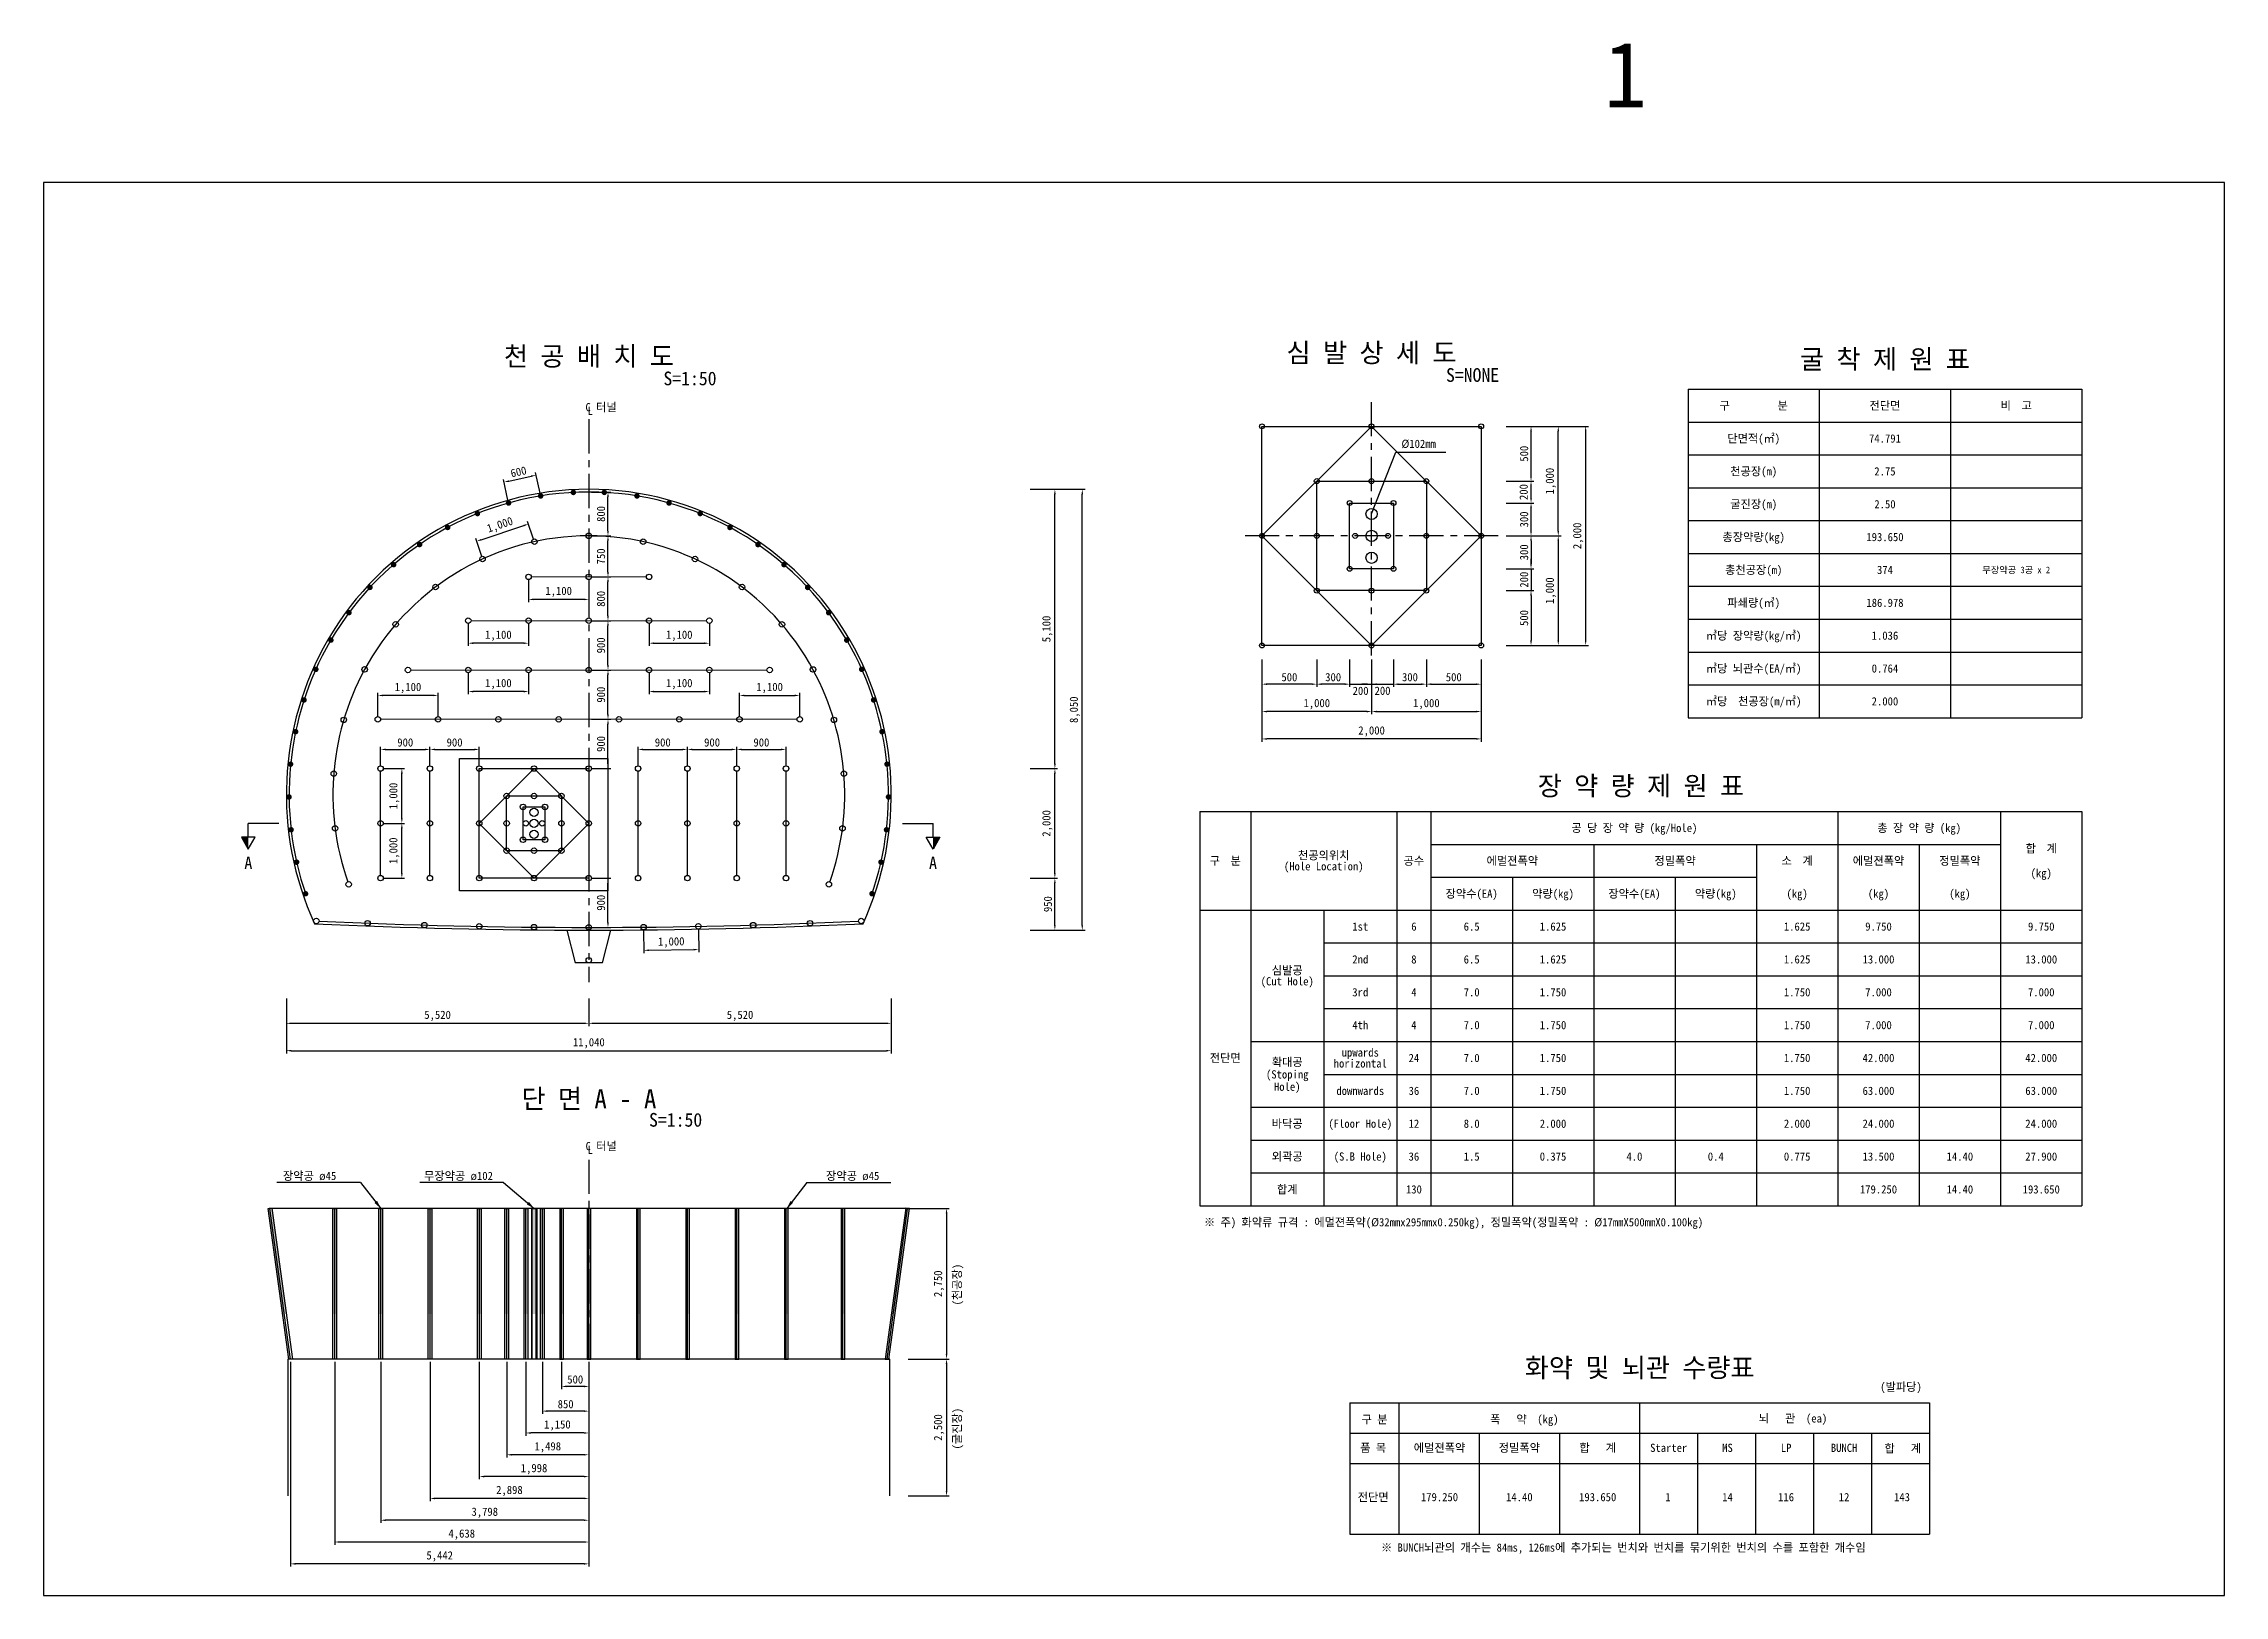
# Model space of a CAD drawing. Header units: millimetres. Extents: x 1250 to 41050, y 2900 to 31237.
import ezdxf
from ezdxf.enums import TextEntityAlignment as Align

# ---------------------------------------------------------------- set-up
doc = ezdxf.new("R2010")
doc.units = ezdxf.units.MM
doc.header["$LTSCALE"] = 500
doc.header["$PDMODE"] = 1
doc.linetypes.add('A-CENTR01', pattern=[2, 1.25, -0.25, 0.25, -0.25])
for name, color, linetype in [('CS-BLST', 4, 'Continuous'), ('CS-BLST-LIN1', 2, 'Continuous'), ('CS-BLST-LIN2', 2, 'Continuous'), ('CS-BLST-LIN3', 2, 'Continuous'), ('CS-BLST-PATT', 1, 'Continuous'), ('CS-BLST-TEX1', 6, 'Continuous'), ('CS-BLST-TEX3', 3, 'Continuous'), ('CS-CNTL', 1, 'A-CENTR01'), ('CS-DIML', 1, 'Continuous'), ('CS-DIMS', 1, 'Continuous'), ('CS-EXCV', 3, 'E-DIGLN01'), ('CS-LEAL', 1, 'Continuous'), ('CS-MISC', 2, 'Continuous'), ('CS-SYMB', 2, 'Continuous'), ('CS-TABL-LIN1', 4, 'Continuous'), ('CS-TABL-LIN2', 1, 'Continuous'), ('CS-TABL-TEX1', 6, 'Continuous'), ('CS-TABL-TEX2', 3, 'Continuous'), ('CS-TEX1', 6, 'Continuous'), ('CS-TEXT', 3, 'Continuous'), ('CX-PAPR', 2, 'Continuous')]:
    doc.layers.add(name, color=color, linetype=linetype)
doc.styles.get("Standard").update_dxf_attribs({"font": ''})
doc.styles.add('굴림체', font='')
doc.styles.get('Standard').set_extended_font_data('GulimChe')
doc.styles.get('굴림체').set_extended_font_data('GulimChe')
doc.linetypes.add('E-DIGLN01', pattern='A,0.9,-0.2,[19,kscals.shx,S=0.1,R=180,X=0,Y=0],0.9', length=2)
doc.dimstyles.new('DIM-50', dxfattribs={"dimscale": 50, "dimtxt": 3, "dimasz": 2, "dimexe": 1, "dimexo": 1, "dimgap": 1.25, "dimtad": 1, "dimdec": 0, "dimzin": 0, "dimdsep": 46, "dimlunit": 6, "dimtxsty": '굴림체', "dimcen": 0, "dimclrd": 1, "dimclre": 1, "dimclrt": 3, "dimaunit": 1, "dimadec": 3, "dimazin": 0, "dimtfac": 1, "dimtdec": 0, "dimtmove": 2, "dimatfit": 3, "dimfxl": 1, "dimtolj": 1, "dimtzin": 0, "dimarcsym": 0})
doc.dimstyles.new('DIM01-50', dxfattribs={"dimscale": 50, "dimtxt": 3, "dimasz": 1.8, "dimexe": 1, "dimexo": 1, "dimgap": 1, "dimtad": 1, "dimdec": 0, "dimzin": 9, "dimdsep": 46, "dimlunit": 6, "dimtxsty": '굴림체', "dimcen": 2.5, "dimclrt": 3, "dimadec": 4, "dimazin": 0, "dimtfac": 1, "dimtdec": 0, "dimtmove": 2, "dimatfit": 3, "dimfxl": 1, "dimtolj": 1, "dimtzin": 0, "dimarcsym": 0})

msp = doc.modelspace()

# ---------------------------------------------------------------- texts
at = {"layer": 'CS-BLST-TEX3', "char_height": 150, "width": 10.273, "attachment_point": 5, "rotation": 90, "style": '굴림체'}
for s, insert in [('\\A1;(천공장)', (17941.2, 8575.5)), ('\\A1;(굴진장)', (17941.2, 5944.6))]:
    msp.add_mtext(s, dxfattribs=dict(at, insert=insert))
at = {"layer": 'CS-TABL-TEX1'}
for s, p in [('구         분', (32459.4, 24626.8)), ('전단면', (34855.4, 24626.8)), ('비  고', (37251.4, 24626.8)), ('단면적(㎡)', (32459.4, 24026.8)), ('천공장(m)', (32459.4, 23426.8)), ('굴진장(m)', (32459.4, 22826.8)), ('총장약량(kg)', (32459.4, 22226.8)), ('총천공장(m)', (32459.4, 21626.8)), ('파쇄량(㎥)', (32459.4, 21026.8)), ('㎥당 장약량(kg/㎥)', (32459.4, 20426.8)), ('㎥당 뇌관수(EA/㎥)', (32459.4, 19826.8)), ('㎥당  천공장(m/㎥)', (32459.4, 19226.8)), ('공 당 장 약 량 (kg/Hole)', (30282.6, 16914.6)), ('총 장 약 량 (kg)', (35480.1, 16914.6)), ('구  분', (22816.1, 16314.6)), ('천공의위치', (24613.1, 16414.6)), ('공수', (26258.1, 16314.6)), ('에멀젼폭약', (28055.1, 16314.6)), ('정밀폭약', (31025.1, 16314.6)), ('소  계', (33252.6, 16314.6)), ('에멀젼폭약', (34737.6, 16314.6)), ('정밀폭약', (36222.6, 16314.6)), ('합  계', (37707.6, 16539.6)), ('(Hole Location)', (24613.1, 16214.6)), ('(kg)', (37707.6, 16089.6)), ('장약수(EA)', (27312.6, 15714.6)), ('약량(kg)', (28797.6, 15714.6)), ('장약수(EA)', (30282.6, 15714.6)), ('약량(kg)', (31767.6, 15714.6)), ('(kg)', (33252.6, 15714.6)), ('(kg)', (34737.6, 15714.6)), ('(kg)', (36222.6, 15714.6)), ('1st', (25279.6, 15114.6)), ('심발공', (23946.6, 14314.6)), ('2nd', (25279.6, 14514.6)), ('(Cut Hole)', (23946.6, 14114.6)), ('3rd', (25279.6, 13914.6)), ('4th', (25279.6, 13314.6)), ('전단면', (22816.1, 12714.6)), ('upwards', (25279.6, 12814.6)), ('(Stoping', (23946.6, 12414.6)), ('확대공', (23946.6, 12639.6)), ('horizontal', (25279.6, 12614.6)), ('Hole)', (23946.6, 12189.6)), ('downwards', (25279.6, 12114.6)), ('바닥공', (23946.6, 11514.6)), ('(Floor Hole)', (25279.6, 11514.6)), ('외곽공', (23946.6, 10914.6)), ('(S.B Hole)', (25279.6, 10914.6)), ('합계', (23946.6, 10314.6))]:
    msp.add_text(s, height=150, dxfattribs=at).set_placement(p, align=Align.MIDDLE_CENTER)
for s, p in [('구 분', (25540.5, 6037.6)), ('폭   약  (kg)', (28273.4, 6042)), ('뇌   관  (ea)', (33176.6, 6057.4)), ('품 목', (25514.9, 5520.2)), ('에멀젼폭약', (26725.8, 5520.2)), ('정밀폭약', (28182.8, 5520.2)), ('합   계', (29612.7, 5520.2)), ('Starter', (30908.8, 5520.2)), ('MS', (31981.3, 5520.2)), ('LP', (33051, 5520.2)), ('BUNCH', (34109.7, 5520.2)), ('합   계', (35180.4, 5510.3)), ('전단면', (25514.9, 4620.5))]:
    msp.add_text(s, height=150, dxfattribs=at).set_placement(p, align=Align.CENTER)
at = {"layer": 'CS-TABL-TEX2', "style": '굴림체'}
msp.add_text('Ø102mm', height=150, dxfattribs=at).set_placement((26030.8, 23854.4))
for s, height, p in [('74.791', 150, (34855.4, 24026.8)), ('2.75', 150, (34855.4, 23426.8)), ('2.50', 150, (34855.4, 22826.8)), ('193.650', 150, (34855.4, 22226.8)), ('374', 150, (34855.4, 21626.8)), ('무장약공 3공 x 2', 120, (37251.4, 21626.8)), ('186.978', 150, (34855.4, 21026.8)), ('1.036', 150, (34855.4, 20426.8)), ('0.764', 150, (34855.4, 19826.8)), ('2.000', 150, (34855.4, 19226.8)), ('6', 150, (26258.1, 15114.6)), ('6.5', 150, (27312.6, 15114.6)), ('1.625', 150, (28797.6, 15114.6)), ('1.625', 150, (33252.6, 15114.6)), ('9.750', 150, (34737.6, 15114.6)), ('9.750', 150, (37707.6, 15114.6)), ('8', 150, (26258.1, 14514.6)), ('6.5', 150, (27312.6, 14514.6)), ('1.625', 150, (28797.6, 14514.6)), ('1.625', 150, (33252.6, 14514.6)), ('13.000', 150, (34737.6, 14514.6)), ('13.000', 150, (37707.6, 14514.6)), ('4', 150, (26258.1, 13914.6)), ('7.0', 150, (27312.6, 13914.6)), ('1.750', 150, (28797.6, 13914.6)), ('1.750', 150, (33252.6, 13914.6)), ('7.000', 150, (34737.6, 13914.6)), ('7.000', 150, (37707.6, 13914.6)), ('4', 150, (26258.1, 13314.6)), ('7.0', 150, (27312.6, 13314.6)), ('1.750', 150, (28797.6, 13314.6)), ('1.750', 150, (33252.6, 13314.6)), ('7.000', 150, (34737.6, 13314.6)), ('7.000', 150, (37707.6, 13314.6)), ('24', 150, (26258.1, 12714.6)), ('7.0', 150, (27312.6, 12714.6)), ('1.750', 150, (28797.6, 12714.6)), ('1.750', 150, (33252.6, 12714.6)), ('42.000', 150, (34737.6, 12714.6)), ('42.000', 150, (37707.6, 12714.6)), ('36', 150, (26258.1, 12114.6)), ('7.0', 150, (27312.6, 12114.6)), ('1.750', 150, (28797.6, 12114.6)), ('1.750', 150, (33252.6, 12114.6)), ('63.000', 150, (34737.6, 12114.6)), ('63.000', 150, (37707.6, 12114.6)), ('12', 150, (26258.1, 11514.6)), ('8.0', 150, (27312.6, 11514.6)), ('2.000', 150, (28797.6, 11514.6)), ('2.000', 150, (33252.6, 11514.6)), ('24.000', 150, (34737.6, 11514.6)), ('24.000', 150, (37707.6, 11514.6)), ('36', 150, (26258.1, 10914.6)), ('1.5', 150, (27312.6, 10914.6)), ('0.375', 150, (28797.6, 10914.6)), ('4.0', 150, (30282.6, 10914.6)), ('0.4', 150, (31767.6, 10914.6)), ('0.775', 150, (33252.6, 10914.6)), ('13.500', 150, (34737.6, 10914.6)), ('14.40', 150, (36222.6, 10914.6)), ('27.900', 150, (37707.6, 10914.6)), ('130', 150, (26258.1, 10314.6)), ('179.250', 150, (34737.6, 10314.6)), ('14.40', 150, (36222.6, 10314.6)), ('193.650', 150, (37707.6, 10314.6)), ('(발파당)', 150, (35148.1, 6707.8))]:
    msp.add_text(s, height=height, dxfattribs=at).set_placement(p, align=Align.MIDDLE_CENTER)
msp.add_text('※ 주) 화약류 규격 : 에멀젼폭약(Ø32mmx295mmx0.250kg), 정밀폭약(정밀폭약 : Ø17mmX500mmX0.100kg)', height=150, dxfattribs=at).set_placement((22427.1, 9714.6), align=Align.MIDDLE_LEFT)
for s, p in [('179.250', (26725.8, 4620.5)), ('14.40', (28182.8, 4620.5)), ('193.650', (29612.7, 4620.5)), ('1', (30893.6, 4620.5)), ('14', (31981.3, 4620.5)), ('116', (33051, 4620.5)), ('12', (34109.7, 4620.5)), ('143', (35166.7, 4620.5)), ('※ BUNCH뇌관의 개수는 84ms, 126ms에 추가되는 번치와 번치를 묶기위한 번치의 수를 포함한 개수임 ', (30129.6, 3699.6))]:
    msp.add_text(s, height=150, dxfattribs=at).set_placement(p, align=Align.CENTER)
at = {"layer": 'CS-TEX1', "style": '굴림체'}
for s, p in [('천 공 배 치 도', (11202.3, 25532.7)), ('심 발 상 세 도', (25485.3, 25595.4)), ('굴 착 제 원 표', (34855.4, 25478.9)), ('장 약 량 제 원 표', (30401.1, 17686.7)), ('화약 및 뇌관 수량표', (30378.2, 7064.1))]:
    msp.add_text(s, height=350, dxfattribs=at).set_placement(p, align=Align.MIDDLE)
msp.add_text('단 면 A - A', height=350, dxfattribs=at).set_placement((11202.3, 11793.2), align=Align.CENTER)
at = {"layer": 'CS-TEXT', "style": '굴림체'}
for s, height, p in [('S=1:50', 250, (12561.8, 24997.9)), ('S=NONE', 250, (26844.8, 25060.6)), ('C 터널', 150, (11138.7, 24522.8)), ('L', 150, (11176.1, 24455.3)), ('S=1:50', 250, (12300.1, 11459.5)), ('C 터널', 150, (11141, 11029)), ('L', 150, (11178.4, 10961.5)), ('장약공 ø45', 150, (5617.8, 10485.7)), ('무장약공 ø102', 150, (8191.9, 10485.7, 0)), ('장약공 ø45', 150, (15528.7, 10485.7))]:
    msp.add_text(s, height=height, dxfattribs=at).set_placement(p)
at = {"layer": 'CX-PAPR', "style": '굴림체'}
msp.add_text('1', height=1200, dxfattribs=at).set_placement((30120.5, 29711.7), align=Align.BOTTOM_CENTER)

# ---------------------------------------------------------------- blocks, each defined once
blk = doc.blocks.new('*D4')
at = {"layer": 'CS-DIMS', "color": 0, "lineweight": -2, "transparency": 16777216}
for p, q in [((23486, 19990), (23486, 18490)), ((27486, 19990), (27486, 18490)), ((27396, 18540), (23576, 18540))]:
    blk.add_line(p, q, dxfattribs=at)
at = {"layer": 'CS-DIMS', "color": 0, "transparency": 16777216}
for points in [[(23576, 18555), (23576, 18525), (23486, 18540)], [(27396, 18555), (27396, 18525), (27486, 18540)]]:
    blk.add_solid(points, dxfattribs=at)
at = {"layer": 'Defpoints', "color": 0, "transparency": 16777216}
for p in [(23486, 20040), (27486, 20040), (23486, 18540)]:
    blk.add_point(p, dxfattribs=at)
at = {"layer": 'CS-DIMS', "color": 3, "transparency": 16777216, "insert": (25486, 18676), "char_height": 150, "attachment_point": 5, "style": '굴림체'}
blk.add_mtext('\\A1;2,000', dxfattribs=at)
blk = doc.blocks.new('*D5')
at = {"layer": 'CS-DIMS', "color": 0, "lineweight": -2, "transparency": 16777216}
for p, q in [((23486, 19990), (23486, 18990)), ((25486, 19990), (25486, 18990)), ((25396, 19040), (23576, 19040))]:
    blk.add_line(p, q, dxfattribs=at)
at = {"layer": 'CS-DIMS', "color": 0, "transparency": 16777216}
for points in [[(23576, 19055), (23576, 19025), (23486, 19040)], [(25396, 19055), (25396, 19025), (25486, 19040)]]:
    blk.add_solid(points, dxfattribs=at)
at = {"layer": 'Defpoints', "color": 0, "transparency": 16777216}
for p in [(23486, 20040), (25486, 20040), (23486, 19040)]:
    blk.add_point(p, dxfattribs=at)
at = {"layer": 'CS-DIMS', "color": 3, "transparency": 16777216, "insert": (24486, 19176), "char_height": 150, "attachment_point": 5, "style": '굴림체'}
blk.add_mtext('\\A1;1,000', dxfattribs=at)
blk = doc.blocks.new('*D6')
at = {"layer": 'CS-DIMS', "color": 0, "lineweight": -2, "transparency": 16777216}
for p, q in [((23486, 19990), (23486, 19490)), ((24486, 19990), (24486, 19490)), ((24396, 19540), (23576, 19540))]:
    blk.add_line(p, q, dxfattribs=at)
at = {"layer": 'CS-DIMS', "color": 0, "transparency": 16777216}
for points in [[(23576, 19555), (23576, 19525), (23486, 19540)], [(24396, 19555), (24396, 19525), (24486, 19540)]]:
    blk.add_solid(points, dxfattribs=at)
at = {"layer": 'Defpoints', "color": 0, "transparency": 16777216}
for p in [(23486, 20040), (24486, 20040), (23486, 19540)]:
    blk.add_point(p, dxfattribs=at)
at = {"layer": 'CS-DIMS', "color": 3, "transparency": 16777216, "insert": (23986, 19667), "char_height": 150, "attachment_point": 5, "style": '굴림체'}
blk.add_mtext('\\A1;500', dxfattribs=at)
blk = doc.blocks.new('*D7')
at = {"layer": 'CS-DIMS', "color": 0, "lineweight": -2, "transparency": 16777216}
for p, q in [((24486, 19990), (24486, 19490)), ((25085, 19990), (25085, 19490)), ((24995, 19540), (24576, 19540))]:
    blk.add_line(p, q, dxfattribs=at)
at = {"layer": 'CS-DIMS', "color": 0, "transparency": 16777216}
for points in [[(24576, 19555), (24576, 19525), (24486, 19540)], [(24995, 19555), (24995, 19525), (25085, 19540)]]:
    blk.add_solid(points, dxfattribs=at)
at = {"layer": 'Defpoints', "color": 0, "transparency": 16777216}
for p in [(24486, 20040), (25085, 20040), (24486, 19540)]:
    blk.add_point(p, dxfattribs=at)
at = {"layer": 'CS-DIMS', "color": 3, "transparency": 16777216, "insert": (24785, 19667), "char_height": 150, "attachment_point": 5, "style": '굴림체'}
blk.add_mtext('\\A1;300', dxfattribs=at)
blk = doc.blocks.new('*D8')
at = {"layer": 'CS-DIMS', "color": 0, "lineweight": -2, "transparency": 16777216}
for p, q in [((25486, 19990), (25486, 18990)), ((27486, 19990), (27486, 18990)), ((25576, 19040), (27396, 19040))]:
    blk.add_line(p, q, dxfattribs=at)
at = {"layer": 'CS-DIMS', "color": 0, "transparency": 16777216}
for points in [[(25576, 19055), (25576, 19025), (25486, 19040)], [(27396, 19055), (27396, 19025), (27486, 19040)]]:
    blk.add_solid(points, dxfattribs=at)
at = {"layer": 'Defpoints', "color": 0, "transparency": 16777216}
for p in [(25486, 20040), (27486, 20040), (27486, 19040)]:
    blk.add_point(p, dxfattribs=at)
at = {"layer": 'CS-DIMS', "color": 3, "transparency": 16777216, "insert": (26486, 19176), "char_height": 150, "attachment_point": 5, "style": '굴림체'}
blk.add_mtext('\\A1;1,000', dxfattribs=at)
blk = doc.blocks.new('*D9')
at = {"layer": 'CS-DIMS', "color": 0, "lineweight": -2, "transparency": 16777216}
for p, q in [((26486, 19990), (26486, 19490)), ((27486, 19990), (27486, 19490)), ((26576, 19540), (27396, 19540))]:
    blk.add_line(p, q, dxfattribs=at)
at = {"layer": 'CS-DIMS', "color": 0, "transparency": 16777216}
for points in [[(26576, 19555), (26576, 19525), (26486, 19540)], [(27396, 19555), (27396, 19525), (27486, 19540)]]:
    blk.add_solid(points, dxfattribs=at)
at = {"layer": 'Defpoints', "color": 0, "transparency": 16777216}
for p in [(26486, 20040), (27486, 20040), (27486, 19540)]:
    blk.add_point(p, dxfattribs=at)
at = {"layer": 'CS-DIMS', "color": 3, "transparency": 16777216, "insert": (26986, 19667), "char_height": 150, "attachment_point": 5, "style": '굴림체'}
blk.add_mtext('\\A1;500', dxfattribs=at)
blk = doc.blocks.new('*D10')
at = {"layer": 'CS-DIMS', "color": 0, "lineweight": -2, "transparency": 16777216}
for p, q in [((25886, 19990), (25886, 19490)), ((26486, 19990), (26486, 19490)), ((25976, 19540), (26396, 19540))]:
    blk.add_line(p, q, dxfattribs=at)
at = {"layer": 'CS-DIMS', "color": 0, "transparency": 16777216}
for points in [[(25976, 19555), (25976, 19525), (25886, 19540)], [(26396, 19555), (26396, 19525), (26486, 19540)]]:
    blk.add_solid(points, dxfattribs=at)
at = {"layer": 'Defpoints', "color": 0, "transparency": 16777216}
for p in [(25886, 20040), (26486, 20040), (26486, 19540)]:
    blk.add_point(p, dxfattribs=at)
at = {"layer": 'CS-DIMS', "color": 3, "transparency": 16777216, "insert": (26186, 19667), "char_height": 150, "attachment_point": 5, "style": '굴림체'}
blk.add_mtext('\\A1;300', dxfattribs=at)
blk = doc.blocks.new('*D11')
at = {"layer": 'CS-DIMS', "color": 0, "lineweight": -2, "transparency": 16777216}
for p, q in [((25486, 19990), (25486, 19490)), ((25886, 19990), (25886, 19490)), ((25396, 19540), (25306, 19540)), ((25486, 19540), (25886, 19540)), ((25976, 19540), (26066, 19540))]:
    blk.add_line(p, q, dxfattribs=at)
at = {"layer": 'CS-DIMS', "color": 0, "transparency": 16777216}
for points in [[(25396, 19555), (25396, 19525), (25486, 19540)], [(25976, 19555), (25976, 19525), (25886, 19540)]]:
    blk.add_solid(points, dxfattribs=at)
at = {"layer": 'Defpoints', "color": 0, "transparency": 16777216}
for p in [(25486, 20040), (25886, 20040), (25886, 19540)]:
    blk.add_point(p, dxfattribs=at)
at = {"layer": 'CS-DIMS', "color": 3, "transparency": 16777216, "insert": (25686, 19419), "char_height": 150, "attachment_point": 5, "style": '굴림체'}
blk.add_mtext('\\A1;200', dxfattribs=at)
blk = doc.blocks.new('*D12')
at = {"layer": 'CS-DIMS', "color": 0, "lineweight": -2, "transparency": 16777216}
for p, q in [((27943, 24248), (29443, 24248)), ((29393, 24158), (29393, 20338)), ((27943, 20248), (29443, 20248))]:
    blk.add_line(p, q, dxfattribs=at)
at = {"layer": 'CS-DIMS', "color": 0, "transparency": 16777216}
for points in [[(29378, 24158), (29408, 24158), (29393, 24248)], [(29378, 20338), (29408, 20338), (29393, 20248)]]:
    blk.add_solid(points, dxfattribs=at)
at = {"layer": 'Defpoints', "color": 0, "transparency": 16777216}
for p in [(27893, 24248), (27893, 20248), (29393, 20248)]:
    blk.add_point(p, dxfattribs=at)
at = {"layer": 'CS-DIMS', "color": 3, "transparency": 16777216, "insert": (29257, 22248), "char_height": 150, "attachment_point": 5, "rotation": 90, "style": '굴림체'}
blk.add_mtext('\\A1;2,000', dxfattribs=at)
blk = doc.blocks.new('*D13')
at = {"layer": 'CS-DIMS', "color": 0, "lineweight": -2, "transparency": 16777216}
for p, q in [((27943, 22248), (28943, 22248)), ((28893, 22158), (28893, 20338)), ((27943, 20248), (28943, 20248))]:
    blk.add_line(p, q, dxfattribs=at)
at = {"layer": 'CS-DIMS', "color": 0, "transparency": 16777216}
for points in [[(28878, 22158), (28908, 22158), (28893, 22248)], [(28878, 20338), (28908, 20338), (28893, 20248)]]:
    blk.add_solid(points, dxfattribs=at)
at = {"layer": 'Defpoints', "color": 0, "transparency": 16777216}
for p in [(27893, 22248), (27893, 20248), (28893, 20248)]:
    blk.add_point(p, dxfattribs=at)
at = {"layer": 'CS-DIMS', "color": 3, "transparency": 16777216, "insert": (28757, 21248), "char_height": 150, "attachment_point": 5, "rotation": 90, "style": '굴림체'}
blk.add_mtext('\\A1;1,000', dxfattribs=at)
blk = doc.blocks.new('*D14')
at = {"layer": 'CS-DIMS', "color": 0, "lineweight": -2, "transparency": 16777216}
for p, q in [((27943, 21248), (28446, 21248)), ((28396, 21158), (28396, 20338)), ((27943, 20248), (28446, 20248))]:
    blk.add_line(p, q, dxfattribs=at)
at = {"layer": 'CS-DIMS', "color": 0, "transparency": 16777216}
for points in [[(28381, 21158), (28411, 21158), (28396, 21248)], [(28381, 20338), (28411, 20338), (28396, 20248)]]:
    blk.add_solid(points, dxfattribs=at)
at = {"layer": 'Defpoints', "color": 0, "transparency": 16777216}
for p in [(27893, 21248), (27893, 20248), (28396, 20248)]:
    blk.add_point(p, dxfattribs=at)
at = {"layer": 'CS-DIMS', "color": 3, "transparency": 16777216, "insert": (28270, 20748), "char_height": 150, "attachment_point": 5, "rotation": 90, "style": '굴림체'}
blk.add_mtext('\\A1;500', dxfattribs=at)
blk = doc.blocks.new('*D15')
at = {"layer": 'CS-DIMS', "color": 0, "lineweight": -2, "transparency": 16777216}
for p, q in [((27943, 21648), (28446, 21648)), ((28396, 21738), (28396, 21828)), ((28396, 21648), (28396, 21248)), ((27943, 21248), (28446, 21248)), ((28396, 21158), (28396, 21068))]:
    blk.add_line(p, q, dxfattribs=at)
at = {"layer": 'CS-DIMS', "color": 0, "transparency": 16777216}
for points in [[(28381, 21738), (28411, 21738), (28396, 21648)], [(28381, 21158), (28411, 21158), (28396, 21248)]]:
    blk.add_solid(points, dxfattribs=at)
at = {"layer": 'Defpoints', "color": 0, "transparency": 16777216}
for p in [(27893, 21648), (27893, 21248), (28396, 21248)]:
    blk.add_point(p, dxfattribs=at)
at = {"layer": 'CS-DIMS', "color": 3, "transparency": 16777216, "insert": (28270, 21448), "char_height": 150, "attachment_point": 5, "rotation": 90, "style": '굴림체'}
blk.add_mtext('\\A1;200', dxfattribs=at)
blk = doc.blocks.new('*D16')
at = {"layer": 'CS-DIMS', "color": 0, "lineweight": -2, "transparency": 16777216}
for p, q in [((27943, 22248), (28446, 22248)), ((28396, 22158), (28396, 21738)), ((27943, 21648), (28446, 21648))]:
    blk.add_line(p, q, dxfattribs=at)
at = {"layer": 'CS-DIMS', "color": 0, "transparency": 16777216}
for points in [[(28381, 22158), (28411, 22158), (28396, 22248)], [(28381, 21738), (28411, 21738), (28396, 21648)]]:
    blk.add_solid(points, dxfattribs=at)
at = {"layer": 'Defpoints', "color": 0, "transparency": 16777216}
for p in [(27893, 22248), (27893, 21648), (28396, 21648)]:
    blk.add_point(p, dxfattribs=at)
at = {"layer": 'CS-DIMS', "color": 3, "transparency": 16777216, "insert": (28270, 21948), "char_height": 150, "attachment_point": 5, "rotation": 90, "style": '굴림체'}
blk.add_mtext('\\A1;300', dxfattribs=at)
blk = doc.blocks.new('*D17')
at = {"layer": 'CS-DIMS', "color": 0, "lineweight": -2, "transparency": 16777216}
for p, q in [((27943, 24248), (28943, 24248)), ((28893, 22338), (28893, 24158)), ((27943, 22248), (28943, 22248))]:
    blk.add_line(p, q, dxfattribs=at)
at = {"layer": 'CS-DIMS', "color": 0, "transparency": 16777216}
for points in [[(28878, 24158), (28908, 24158), (28893, 24248)], [(28878, 22338), (28908, 22338), (28893, 22248)]]:
    blk.add_solid(points, dxfattribs=at)
at = {"layer": 'Defpoints', "color": 0, "transparency": 16777216}
for p in [(27893, 24248), (28893, 24248), (27893, 22248)]:
    blk.add_point(p, dxfattribs=at)
at = {"layer": 'CS-DIMS', "color": 3, "transparency": 16777216, "insert": (28757, 23248), "char_height": 150, "attachment_point": 5, "rotation": 90, "style": '굴림체'}
blk.add_mtext('\\A1;1,000', dxfattribs=at)
blk = doc.blocks.new('*D18')
at = {"layer": 'CS-DIMS', "color": 0, "lineweight": -2, "transparency": 16777216}
for p, q in [((27943, 24248), (28446, 24248)), ((28396, 23338), (28396, 24158)), ((27943, 23248), (28446, 23248))]:
    blk.add_line(p, q, dxfattribs=at)
at = {"layer": 'CS-DIMS', "color": 0, "transparency": 16777216}
for points in [[(28381, 24158), (28411, 24158), (28396, 24248)], [(28381, 23338), (28411, 23338), (28396, 23248)]]:
    blk.add_solid(points, dxfattribs=at)
at = {"layer": 'Defpoints', "color": 0, "transparency": 16777216}
for p in [(27893, 24248), (28396, 24248), (27893, 23248)]:
    blk.add_point(p, dxfattribs=at)
at = {"layer": 'CS-DIMS', "color": 3, "transparency": 16777216, "insert": (28270, 23748), "char_height": 150, "attachment_point": 5, "rotation": 90, "style": '굴림체'}
blk.add_mtext('\\A1;500', dxfattribs=at)
blk = doc.blocks.new('*D19')
at = {"layer": 'CS-DIMS', "color": 0, "lineweight": -2, "transparency": 16777216}
for p, q in [((27943, 23248), (28446, 23248)), ((28396, 22938), (28396, 23158)), ((27943, 22848), (28446, 22848))]:
    blk.add_line(p, q, dxfattribs=at)
at = {"layer": 'CS-DIMS', "color": 0, "transparency": 16777216}
for points in [[(28381, 23158), (28411, 23158), (28396, 23248)], [(28381, 22938), (28411, 22938), (28396, 22848)]]:
    blk.add_solid(points, dxfattribs=at)
at = {"layer": 'Defpoints', "color": 0, "transparency": 16777216}
for p in [(27893, 23248), (28396, 23248), (27893, 22848)]:
    blk.add_point(p, dxfattribs=at)
at = {"layer": 'CS-DIMS', "color": 3, "transparency": 16777216, "insert": (28262, 23048), "char_height": 150, "attachment_point": 5, "rotation": 90, "style": '굴림체'}
blk.add_mtext('\\A1;200', dxfattribs=at)
blk = doc.blocks.new('*D20')
at = {"layer": 'CS-DIMS', "color": 0, "lineweight": -2, "transparency": 16777216}
for p, q in [((27943, 22848), (28446, 22848)), ((28396, 22338), (28396, 22758)), ((27943, 22248), (28446, 22248))]:
    blk.add_line(p, q, dxfattribs=at)
at = {"layer": 'CS-DIMS', "color": 0, "transparency": 16777216}
for points in [[(28381, 22758), (28411, 22758), (28396, 22848)], [(28381, 22338), (28411, 22338), (28396, 22248)]]:
    blk.add_solid(points, dxfattribs=at)
at = {"layer": 'Defpoints', "color": 0, "transparency": 16777216}
for p in [(27893, 22848), (28396, 22848), (27893, 22248)]:
    blk.add_point(p, dxfattribs=at)
at = {"layer": 'CS-DIMS', "color": 3, "transparency": 16777216, "insert": (28270, 22548), "char_height": 150, "attachment_point": 5, "rotation": 90, "style": '굴림체'}
blk.add_mtext('\\A1;300', dxfattribs=at)
blk = doc.blocks.new('*D21')
at = {"layer": 'CS-DIMS', "color": 0, "lineweight": -2, "transparency": 16777216}
for p, q in [((5680, 13797), (5680, 13297)), ((11200, 13797), (11200, 13297)), ((5770, 13347), (11110, 13347))]:
    blk.add_line(p, q, dxfattribs=at)
at = {"layer": 'CS-DIMS', "color": 0, "transparency": 16777216}
for points in [[(5770, 13362), (5770, 13332), (5680, 13347)], [(11110, 13362), (11110, 13332), (11200, 13347)]]:
    blk.add_solid(points, dxfattribs=at)
at = {"layer": 'Defpoints', "color": 0, "transparency": 16777216}
for p in [(5680, 13847), (11200, 13847), (11200, 13347)]:
    blk.add_point(p, dxfattribs=at)
at = {"layer": 'CS-DIMS', "color": 3, "transparency": 16777216, "insert": (8440, 13483), "char_height": 150, "attachment_point": 5, "style": '굴림체'}
blk.add_mtext('\\A1;5,520', dxfattribs=at)
blk = doc.blocks.new('*D22')
at = {"layer": 'CS-DIMS', "color": 0, "lineweight": -2, "transparency": 16777216}
for p, q in [((11200, 13797), (11200, 13297)), ((16720, 13797), (16720, 13297)), ((11290, 13347), (16630, 13347))]:
    blk.add_line(p, q, dxfattribs=at)
at = {"layer": 'CS-DIMS', "color": 0, "transparency": 16777216}
for points in [[(11290, 13362), (11290, 13332), (11200, 13347)], [(16630, 13362), (16630, 13332), (16720, 13347)]]:
    blk.add_solid(points, dxfattribs=at)
at = {"layer": 'Defpoints', "color": 0, "transparency": 16777216}
for p in [(11200, 13847), (16720, 13847), (16720, 13347)]:
    blk.add_point(p, dxfattribs=at)
at = {"layer": 'CS-DIMS', "color": 3, "transparency": 16777216, "insert": (13960, 13483), "char_height": 150, "attachment_point": 5, "style": '굴림체'}
blk.add_mtext('\\A1;5,520', dxfattribs=at)
blk = doc.blocks.new('*D23')
at = {"layer": 'CS-DIMS', "color": 0, "lineweight": -2, "transparency": 16777216}
for p, q in [((5680, 13297), (5680, 12797)), ((16720, 13297), (16720, 12797)), ((5770, 12847), (16630, 12847))]:
    blk.add_line(p, q, dxfattribs=at)
at = {"layer": 'CS-DIMS', "color": 0, "transparency": 16777216}
for points in [[(5770, 12862), (5770, 12832), (5680, 12847)], [(16630, 12862), (16630, 12832), (16720, 12847)]]:
    blk.add_solid(points, dxfattribs=at)
at = {"layer": 'Defpoints', "color": 0, "transparency": 16777216}
for p in [(5680, 13347), (16720, 13347), (16720, 12847)]:
    blk.add_point(p, dxfattribs=at)
at = {"layer": 'CS-DIMS', "color": 3, "transparency": 16777216, "insert": (11200, 12983), "char_height": 150, "attachment_point": 5, "style": '굴림체'}
blk.add_mtext('\\A1;11,040', dxfattribs=at)
blk = doc.blocks.new('SECB_L1')
at = {"layer": 'CS-SYMB'}
for p in [(-11.1, 4.99), (0, 0)]:
    blk.add_line(p, (-11.1, 0), dxfattribs=at)
blk.add_lwpolyline([(-11.1, 9.41), (-8.6, 4.99), (-13.6, 4.99)], close=True, dxfattribs=at)
blk.add_solid([(-11.1, 9.41), (-11.1, 9.41), (-11.1, 4.99), (-13.6, 4.99)], dxfattribs=at)
at = {"layer": 'CS-TEX1', "style": '굴림체', "flags": 4}
for tag, rotation in [('A_180', 180), ('A_090', 270), ('A_270', 90)]:
    blk.add_attdef(tag, text='', height=5, rotation=rotation, dxfattribs=at).set_placement((-10.79, 14), align=Align.MIDDLE)
blk.add_attdef('A_000', text='', height=4.5, dxfattribs=at).set_placement((-11.1, 14.41), align=Align.MIDDLE)
blk = doc.blocks.new('*D24')
at = {"layer": 'CS-DIMS', "color": 0, "lineweight": -2, "transparency": 16777216}
for p, q in [((25085, 19990), (25085, 19490)), ((25486, 19990), (25486, 19490)), ((24995, 19540), (24905, 19540)), ((25085, 19540), (25486, 19540)), ((25576, 19540), (25666, 19540))]:
    blk.add_line(p, q, dxfattribs=at)
at = {"layer": 'CS-DIMS', "color": 0, "transparency": 16777216}
for points in [[(24995, 19555), (24995, 19525), (25085, 19540)], [(25576, 19555), (25576, 19525), (25486, 19540)]]:
    blk.add_solid(points, dxfattribs=at)
at = {"layer": 'Defpoints', "color": 0, "transparency": 16777216}
for p in [(25085, 20040), (25486, 20040), (25486, 19540)]:
    blk.add_point(p, dxfattribs=at)
at = {"layer": 'CS-DIMS', "color": 3, "transparency": 16777216, "insert": (25285, 19418), "char_height": 150, "attachment_point": 5, "style": '굴림체'}
blk.add_mtext('\\A1;200', dxfattribs=at)
blk = doc.blocks.new('*D25')
at = {"layer": 'CS-DIMS', "color": 0, "lineweight": -2, "transparency": 16777216}
for p, q in [((19256, 15998), (19756, 15998)), ((19706, 15138), (19706, 15908)), ((19256, 15048), (19756, 15048))]:
    blk.add_line(p, q, dxfattribs=at)
at = {"layer": 'CS-DIMS', "color": 0, "transparency": 16777216}
for points in [[(19691, 15908), (19721, 15908), (19706, 15998)], [(19691, 15138), (19721, 15138), (19706, 15048)]]:
    blk.add_solid(points, dxfattribs=at)
at = {"layer": 'Defpoints', "color": 0, "transparency": 16777216}
for p in [(19206, 15998), (19706, 15998), (19206, 15048)]:
    blk.add_point(p, dxfattribs=at)
at = {"layer": 'CS-DIMS', "color": 3, "transparency": 16777216, "insert": (19579, 15523), "char_height": 150, "attachment_point": 5, "rotation": 90, "style": '굴림체'}
blk.add_mtext('\\A1;950', dxfattribs=at)
blk = doc.blocks.new('*D26')
at = {"layer": 'CS-DIMS', "color": 0, "lineweight": -2, "transparency": 16777216}
for p, q in [((19756, 23098), (20256, 23098)), ((20206, 15138), (20206, 23008)), ((19756, 15048), (20256, 15048))]:
    blk.add_line(p, q, dxfattribs=at)
at = {"layer": 'CS-DIMS', "color": 0, "transparency": 16777216}
for points in [[(20191, 23008), (20221, 23008), (20206, 23098)], [(20191, 15138), (20221, 15138), (20206, 15048)]]:
    blk.add_solid(points, dxfattribs=at)
at = {"layer": 'Defpoints', "color": 0, "transparency": 16777216}
for p in [(19706, 23098), (20206, 23098), (19706, 15048)]:
    blk.add_point(p, dxfattribs=at)
at = {"layer": 'CS-DIMS', "color": 3, "transparency": 16777216, "insert": (20070, 19073), "char_height": 150, "attachment_point": 5, "rotation": 90, "style": '굴림체'}
blk.add_mtext('\\A1;8,050', dxfattribs=at)
blk = doc.blocks.new('*D27')
at = {"layer": 'CS-DIMS', "color": 0, "lineweight": -2, "transparency": 16777216}
for p, q in [((19256, 17998), (19756, 17998)), ((19706, 16088), (19706, 17908)), ((19256, 15998), (19756, 15998))]:
    blk.add_line(p, q, dxfattribs=at)
at = {"layer": 'CS-DIMS', "color": 0, "transparency": 16777216}
for points in [[(19691, 17908), (19721, 17908), (19706, 17998)], [(19691, 16088), (19721, 16088), (19706, 15998)]]:
    blk.add_solid(points, dxfattribs=at)
at = {"layer": 'Defpoints', "color": 0, "transparency": 16777216}
for p in [(19206, 17998), (19706, 17998), (19206, 15998)]:
    blk.add_point(p, dxfattribs=at)
at = {"layer": 'CS-DIMS', "color": 3, "transparency": 16777216, "insert": (19570, 16998), "char_height": 150, "attachment_point": 5, "rotation": 90, "style": '굴림체'}
blk.add_mtext('\\A1;2,000', dxfattribs=at)
blk = doc.blocks.new('*D28')
at = {"layer": 'CS-DIMS', "color": 0, "lineweight": -2, "transparency": 16777216}
for p, q in [((19256, 23098), (19756, 23098)), ((19706, 18088), (19706, 23008)), ((19256, 17998), (19756, 17998))]:
    blk.add_line(p, q, dxfattribs=at)
at = {"layer": 'CS-DIMS', "color": 0, "transparency": 16777216}
for points in [[(19691, 23008), (19721, 23008), (19706, 23098)], [(19691, 18088), (19721, 18088), (19706, 17998)]]:
    blk.add_solid(points, dxfattribs=at)
at = {"layer": 'Defpoints', "color": 0, "transparency": 16777216}
for p in [(19206, 23098), (19706, 23098), (19206, 17998)]:
    blk.add_point(p, dxfattribs=at)
at = {"layer": 'CS-DIMS', "color": 3, "transparency": 16777216, "insert": (19570, 20548), "char_height": 150, "attachment_point": 5, "rotation": 90, "style": '굴림체'}
blk.add_mtext('\\A1;5,100', dxfattribs=at)
blk = doc.blocks.new('*D29')
at = {"layer": 'CS-DIMS', "color": 0, "lineweight": -2, "transparency": 16777216}
for p, q in [((11250, 15998), (11600, 15998)), ((11550, 15188), (11550, 15908)), ((11250, 15098), (11600, 15098))]:
    blk.add_line(p, q, dxfattribs=at)
at = {"layer": 'CS-DIMS', "color": 0, "transparency": 16777216}
for points in [[(11535, 15908), (11565, 15908), (11550, 15998)], [(11535, 15188), (11565, 15188), (11550, 15098)]]:
    blk.add_solid(points, dxfattribs=at)
at = {"layer": 'Defpoints', "color": 0, "transparency": 16777216}
for p in [(11200, 15998), (11550, 15998), (11200, 15098)]:
    blk.add_point(p, dxfattribs=at)
at = {"layer": 'CS-DIMS', "color": 3, "transparency": 16777216, "insert": (11423, 15548), "char_height": 150, "attachment_point": 5, "rotation": 90, "style": '굴림체'}
blk.add_mtext('\\A1;900', dxfattribs=at)
blk = doc.blocks.new('*D30')
at = {"layer": 'CS-DIMS', "color": 0, "lineweight": -2, "transparency": 16777216}
for p, q in [((11250, 18898), (11600, 18898)), ((11550, 18088), (11550, 18808)), ((11250, 17998), (11600, 17998))]:
    blk.add_line(p, q, dxfattribs=at)
at = {"layer": 'CS-DIMS', "color": 0, "transparency": 16777216}
for points in [[(11535, 18808), (11565, 18808), (11550, 18898)], [(11535, 18088), (11565, 18088), (11550, 17998)]]:
    blk.add_solid(points, dxfattribs=at)
at = {"layer": 'Defpoints', "color": 0, "transparency": 16777216}
for p in [(11200, 18898), (11550, 18898), (11200, 17998)]:
    blk.add_point(p, dxfattribs=at)
at = {"layer": 'CS-DIMS', "color": 3, "transparency": 16777216, "insert": (11423, 18448), "char_height": 150, "attachment_point": 5, "rotation": 90, "style": '굴림체'}
blk.add_mtext('\\A1;900', dxfattribs=at)
blk = doc.blocks.new('*D31')
at = {"layer": 'CS-DIMS', "color": 0, "lineweight": -2, "transparency": 16777216}
for p, q in [((11250, 19798), (11600, 19798)), ((11550, 18988), (11550, 19708)), ((11250, 18898), (11600, 18898))]:
    blk.add_line(p, q, dxfattribs=at)
at = {"layer": 'CS-DIMS', "color": 0, "transparency": 16777216}
for points in [[(11535, 19708), (11565, 19708), (11550, 19798)], [(11535, 18988), (11565, 18988), (11550, 18898)]]:
    blk.add_solid(points, dxfattribs=at)
at = {"layer": 'Defpoints', "color": 0, "transparency": 16777216}
for p in [(11200, 19798), (11550, 19798), (11200, 18898)]:
    blk.add_point(p, dxfattribs=at)
at = {"layer": 'CS-DIMS', "color": 3, "transparency": 16777216, "insert": (11423, 19348), "char_height": 150, "attachment_point": 5, "rotation": 90, "style": '굴림체'}
blk.add_mtext('\\A1;900', dxfattribs=at)
blk = doc.blocks.new('*D32')
at = {"layer": 'CS-DIMS', "color": 0, "lineweight": -2, "transparency": 16777216}
for p, q in [((11250, 20698), (11600, 20698)), ((11550, 19888), (11550, 20608)), ((11250, 19798), (11600, 19798))]:
    blk.add_line(p, q, dxfattribs=at)
at = {"layer": 'CS-DIMS', "color": 0, "transparency": 16777216}
for points in [[(11535, 20608), (11565, 20608), (11550, 20698)], [(11535, 19888), (11565, 19888), (11550, 19798)]]:
    blk.add_solid(points, dxfattribs=at)
at = {"layer": 'Defpoints', "color": 0, "transparency": 16777216}
for p in [(11200, 20698), (11550, 20698), (11200, 19798)]:
    blk.add_point(p, dxfattribs=at)
at = {"layer": 'CS-DIMS', "color": 3, "transparency": 16777216, "insert": (11423, 20248), "char_height": 150, "attachment_point": 5, "rotation": 90, "style": '굴림체'}
blk.add_mtext('\\A1;900', dxfattribs=at)
blk = doc.blocks.new('*D33')
at = {"layer": 'CS-DIMS', "color": 0, "lineweight": -2, "transparency": 16777216}
for p, q in [((9000, 19748), (9000, 19355)), ((10100, 19748), (10100, 19355)), ((10010, 19405), (9090, 19405))]:
    blk.add_line(p, q, dxfattribs=at)
at = {"layer": 'CS-DIMS', "color": 0, "transparency": 16777216}
for points in [[(9090, 19420), (9090, 19390), (9000, 19405)], [(10010, 19420), (10010, 19390), (10100, 19405)]]:
    blk.add_solid(points, dxfattribs=at)
at = {"layer": 'Defpoints', "color": 0, "transparency": 16777216}
for p in [(9000, 19798), (10100, 19798, 0), (9000, 19405)]:
    blk.add_point(p, dxfattribs=at)
at = {"layer": 'CS-DIMS', "color": 3, "transparency": 16777216, "insert": (9550, 19541), "char_height": 150, "attachment_point": 5, "style": '굴림체'}
blk.add_mtext('\\A1;1,100', dxfattribs=at)
blk = doc.blocks.new('*D34')
at = {"layer": 'CS-DIMS', "color": 0, "lineweight": -2, "transparency": 16777216}
for p, q in [((9000, 20648), (9000, 20238)), ((10100, 20648), (10100, 20238)), ((10010, 20288), (9090, 20288))]:
    blk.add_line(p, q, dxfattribs=at)
at = {"layer": 'CS-DIMS', "color": 0, "transparency": 16777216}
for points in [[(9090, 20303), (9090, 20273), (9000, 20288)], [(10010, 20303), (10010, 20273), (10100, 20288)]]:
    blk.add_solid(points, dxfattribs=at)
at = {"layer": 'Defpoints', "color": 0, "transparency": 16777216}
for p in [(9000, 20698), (10100, 20698, 0), (9000, 20288)]:
    blk.add_point(p, dxfattribs=at)
at = {"layer": 'CS-DIMS', "color": 3, "transparency": 16777216, "insert": (9550, 20424), "char_height": 150, "attachment_point": 5, "style": '굴림체'}
blk.add_mtext('\\A1;1,100', dxfattribs=at)
blk = doc.blocks.new('*D35')
at = {"layer": 'CS-DIMS', "color": 0, "lineweight": -2, "transparency": 16777216}
for p, q in [((7400, 18048), (7400, 18398)), ((7490, 18348), (8210, 18348)), ((8300, 18049), (8300, 18398))]:
    blk.add_line(p, q, dxfattribs=at)
at = {"layer": 'CS-DIMS', "color": 0, "transparency": 16777216}
for points in [[(7490, 18363), (7490, 18333), (7400, 18348)], [(8210, 18363), (8210, 18333), (8300, 18348)]]:
    blk.add_solid(points, dxfattribs=at)
at = {"layer": 'Defpoints', "color": 0, "transparency": 16777216}
for p in [(8300, 18348), (7400, 17998), (8300, 17999)]:
    blk.add_point(p, dxfattribs=at)
at = {"layer": 'CS-DIMS', "color": 3, "transparency": 16777216, "insert": (7850, 18475), "char_height": 150, "attachment_point": 5, "style": '굴림체'}
blk.add_mtext('\\A1;900', dxfattribs=at)
blk = doc.blocks.new('*D36')
at = {"layer": 'CS-DIMS', "color": 0, "lineweight": -2, "transparency": 16777216}
for p, q in [((7450, 16998), (7838, 16998)), ((7788, 16088), (7788, 16908)), ((7450, 15998), (7838, 15998))]:
    blk.add_line(p, q, dxfattribs=at)
at = {"layer": 'CS-DIMS', "color": 0, "transparency": 16777216}
for points in [[(7773, 16908), (7803, 16908), (7788, 16998)], [(7773, 16088), (7803, 16088), (7788, 15998)]]:
    blk.add_solid(points, dxfattribs=at)
at = {"layer": 'Defpoints', "color": 0, "transparency": 16777216}
for p in [(7400, 16998), (7788, 16998), (7400, 15998)]:
    blk.add_point(p, dxfattribs=at)
at = {"layer": 'CS-DIMS', "color": 3, "transparency": 16777216, "insert": (7651, 16498), "char_height": 150, "attachment_point": 5, "rotation": 90, "style": '굴림체'}
blk.add_mtext('\\A1;1,000', dxfattribs=at)
blk = doc.blocks.new('*D37')
at = {"layer": 'CS-DIMS', "color": 0, "lineweight": -2, "transparency": 16777216}
for p, q in [((7450, 17998), (7838, 17998)), ((7788, 17088), (7788, 17908)), ((7450, 16998), (7838, 16998))]:
    blk.add_line(p, q, dxfattribs=at)
at = {"layer": 'CS-DIMS', "color": 0, "transparency": 16777216}
for points in [[(7773, 17908), (7803, 17908), (7788, 17998)], [(7773, 17088), (7803, 17088), (7788, 16998)]]:
    blk.add_solid(points, dxfattribs=at)
at = {"layer": 'Defpoints', "color": 0, "transparency": 16777216}
for p in [(7400, 17998), (7788, 17998), (7400, 16998)]:
    blk.add_point(p, dxfattribs=at)
at = {"layer": 'CS-DIMS', "color": 3, "transparency": 16777216, "insert": (7651, 17498), "char_height": 150, "attachment_point": 5, "rotation": 90, "style": '굴림체'}
blk.add_mtext('\\A1;1,000', dxfattribs=at)
blk = doc.blocks.new('*D38')
at = {"layer": 'CS-DIMS', "color": 0, "lineweight": -2, "transparency": 16777216}
for p, q in [((11250, 21498), (11600, 21498)), ((11550, 20788), (11550, 21408)), ((11250, 20698), (11600, 20698))]:
    blk.add_line(p, q, dxfattribs=at)
at = {"layer": 'CS-DIMS', "color": 0, "transparency": 16777216}
for points in [[(11535, 21408), (11565, 21408), (11550, 21498)], [(11535, 20788), (11565, 20788), (11550, 20698)]]:
    blk.add_solid(points, dxfattribs=at)
at = {"layer": 'Defpoints', "color": 0, "transparency": 16777216}
for p in [(11200, 21498), (11550, 21498), (11200, 20698)]:
    blk.add_point(p, dxfattribs=at)
at = {"layer": 'CS-DIMS', "color": 3, "transparency": 16777216, "insert": (11423, 21098), "char_height": 150, "attachment_point": 5, "rotation": 90, "style": '굴림체'}
blk.add_mtext('\\A1;800', dxfattribs=at)
blk = doc.blocks.new('*D39')
at = {"layer": 'CS-DIMS', "color": 0, "lineweight": -2, "transparency": 16777216}
for p, q in [((11250, 23048), (11600, 23048)), ((11550, 22338), (11550, 22958)), ((11250, 22248), (11600, 22248))]:
    blk.add_line(p, q, dxfattribs=at)
at = {"layer": 'CS-DIMS', "color": 0, "transparency": 16777216}
for points in [[(11535, 22958), (11565, 22958), (11550, 23048)], [(11535, 22338), (11565, 22338), (11550, 22248)]]:
    blk.add_solid(points, dxfattribs=at)
at = {"layer": 'Defpoints', "color": 0, "transparency": 16777216}
for p in [(11200, 23048), (11550, 23048), (11200, 22248)]:
    blk.add_point(p, dxfattribs=at)
at = {"layer": 'CS-DIMS', "color": 3, "transparency": 16777216, "insert": (11423, 22648), "char_height": 150, "attachment_point": 5, "rotation": 90, "style": '굴림체'}
blk.add_mtext('\\A1;800', dxfattribs=at)
blk = doc.blocks.new('*D40')
at = {"layer": 'CS-DIMS', "color": 0, "lineweight": -2, "transparency": 16777216}
for p, q in [((11250, 22248), (11600, 22248)), ((11550, 21588), (11550, 22158)), ((11250, 21498), (11600, 21498))]:
    blk.add_line(p, q, dxfattribs=at)
at = {"layer": 'CS-DIMS', "color": 0, "transparency": 16777216}
for points in [[(11535, 22158), (11565, 22158), (11550, 22248)], [(11535, 21588), (11565, 21588), (11550, 21498)]]:
    blk.add_solid(points, dxfattribs=at)
at = {"layer": 'Defpoints', "color": 0, "transparency": 16777216}
for p in [(11200, 22248), (11550, 22248), (11200, 21498)]:
    blk.add_point(p, dxfattribs=at)
at = {"layer": 'CS-DIMS', "color": 3, "transparency": 16777216, "insert": (11423, 21873), "char_height": 150, "attachment_point": 5, "rotation": 90, "style": '굴림체'}
blk.add_mtext('\\A1;750', dxfattribs=at)
blk = doc.blocks.new('*D41')
at = {"layer": 'CS-DIMS', "color": 0, "lineweight": -2, "transparency": 16777216}
for p, q in [((7350, 18948), (7350, 19384)), ((8360, 19334), (7440, 19334)), ((8450, 18948), (8450, 19384))]:
    blk.add_line(p, q, dxfattribs=at)
at = {"layer": 'CS-DIMS', "color": 0, "transparency": 16777216}
for points in [[(7440, 19349), (7440, 19319), (7350, 19334)], [(8360, 19349), (8360, 19319), (8450, 19334)]]:
    blk.add_solid(points, dxfattribs=at)
at = {"layer": 'Defpoints', "color": 0, "transparency": 16777216}
for p in [(7350, 19334), (7350, 18898), (8450, 18898, 0)]:
    blk.add_point(p, dxfattribs=at)
at = {"layer": 'CS-DIMS', "color": 3, "transparency": 16777216, "insert": (7900, 19470), "char_height": 150, "attachment_point": 5, "style": '굴림체'}
blk.add_mtext('\\A1;1,100', dxfattribs=at)
blk = doc.blocks.new('*D42')
at = {"layer": 'CS-DIMS', "color": 0, "lineweight": -2, "transparency": 16777216}
for p, q in [((8300, 18048), (8300, 18398)), ((8390, 18348), (9110, 18348)), ((9200, 18049), (9200, 18398))]:
    blk.add_line(p, q, dxfattribs=at)
at = {"layer": 'CS-DIMS', "color": 0, "transparency": 16777216}
for points in [[(8390, 18363), (8390, 18333), (8300, 18348)], [(9110, 18363), (9110, 18333), (9200, 18348)]]:
    blk.add_solid(points, dxfattribs=at)
at = {"layer": 'Defpoints', "color": 0, "transparency": 16777216}
for p in [(9200, 18348), (8300, 17998), (9200, 17999)]:
    blk.add_point(p, dxfattribs=at)
at = {"layer": 'CS-DIMS', "color": 3, "transparency": 16777216, "insert": (8750, 18475), "char_height": 150, "attachment_point": 5, "style": '굴림체'}
blk.add_mtext('\\A1;900', dxfattribs=at)
blk = doc.blocks.new('*D43')
at = {"layer": 'CS-DIMS', "color": 0, "lineweight": -2, "transparency": 16777216}
for p, q in [((12100, 18048), (12100, 18398)), ((12190, 18348), (12910, 18348)), ((13000, 18048), (13000, 18398))]:
    blk.add_line(p, q, dxfattribs=at)
at = {"layer": 'CS-DIMS', "color": 0, "transparency": 16777216}
for points in [[(12190, 18363), (12190, 18333), (12100, 18348)], [(12910, 18363), (12910, 18333), (13000, 18348)]]:
    blk.add_solid(points, dxfattribs=at)
at = {"layer": 'Defpoints', "color": 0, "transparency": 16777216}
for p in [(13000, 18348), (12100, 17998), (13000, 17998)]:
    blk.add_point(p, dxfattribs=at)
at = {"layer": 'CS-DIMS', "color": 3, "transparency": 16777216, "insert": (12550, 18475), "char_height": 150, "attachment_point": 5, "style": '굴림체'}
blk.add_mtext('\\A1;900', dxfattribs=at)
blk = doc.blocks.new('*D44')
at = {"layer": 'CS-DIMS', "color": 0, "lineweight": -2, "transparency": 16777216}
for p, q in [((13000, 18048), (13000, 18398)), ((13090, 18348), (13810, 18348)), ((13900, 18048), (13900, 18398))]:
    blk.add_line(p, q, dxfattribs=at)
at = {"layer": 'CS-DIMS', "color": 0, "transparency": 16777216}
for points in [[(13090, 18363), (13090, 18333), (13000, 18348)], [(13810, 18363), (13810, 18333), (13900, 18348)]]:
    blk.add_solid(points, dxfattribs=at)
at = {"layer": 'Defpoints', "color": 0, "transparency": 16777216}
for p in [(13900, 18348), (13000, 17998), (13900, 17998)]:
    blk.add_point(p, dxfattribs=at)
at = {"layer": 'CS-DIMS', "color": 3, "transparency": 16777216, "insert": (13450, 18475), "char_height": 150, "attachment_point": 5, "style": '굴림체'}
blk.add_mtext('\\A1;900', dxfattribs=at)
blk = doc.blocks.new('*D45')
at = {"layer": 'CS-DIMS', "color": 0, "lineweight": -2, "transparency": 16777216}
for p, q in [((13900, 18048), (13900, 18398)), ((13990, 18348), (14710, 18348)), ((14800, 18048), (14800, 18398))]:
    blk.add_line(p, q, dxfattribs=at)
at = {"layer": 'CS-DIMS', "color": 0, "transparency": 16777216}
for points in [[(13990, 18363), (13990, 18333), (13900, 18348)], [(14710, 18363), (14710, 18333), (14800, 18348)]]:
    blk.add_solid(points, dxfattribs=at)
at = {"layer": 'Defpoints', "color": 0, "transparency": 16777216}
for p in [(14800, 18348), (13900, 17998), (14800, 17998)]:
    blk.add_point(p, dxfattribs=at)
at = {"layer": 'CS-DIMS', "color": 3, "transparency": 16777216, "insert": (14350, 18475), "char_height": 150, "attachment_point": 5, "style": '굴림체'}
blk.add_mtext('\\A1;900', dxfattribs=at)
blk = doc.blocks.new('*D46')
at = {"layer": 'CS-DIMS', "color": 0, "lineweight": -2, "transparency": 16777216}
for p, q in [((12300, 19748), (12300, 19355)), ((13400, 19748), (13400, 19355)), ((12390, 19405), (13310, 19405))]:
    blk.add_line(p, q, dxfattribs=at)
at = {"layer": 'CS-DIMS', "color": 0, "transparency": 16777216}
for points in [[(12390, 19420), (12390, 19390), (12300, 19405)], [(13310, 19420), (13310, 19390), (13400, 19405)]]:
    blk.add_solid(points, dxfattribs=at)
at = {"layer": 'Defpoints', "color": 0, "transparency": 16777216}
for p in [(12300, 19798, 0), (13400, 19798), (13400, 19405)]:
    blk.add_point(p, dxfattribs=at)
at = {"layer": 'CS-DIMS', "color": 3, "transparency": 16777216, "insert": (12850, 19541), "char_height": 150, "attachment_point": 5, "rotation": 0.0002, "style": '굴림체'}
blk.add_mtext('\\A1;1,100', dxfattribs=at)
blk = doc.blocks.new('*D47')
at = {"layer": 'CS-DIMS', "color": 0, "lineweight": -2, "transparency": 16777216}
for p, q in [((12300, 20648), (12300, 20238)), ((13400, 20648), (13400, 20238)), ((12390, 20288), (13310, 20288))]:
    blk.add_line(p, q, dxfattribs=at)
at = {"layer": 'CS-DIMS', "color": 0, "transparency": 16777216}
for points in [[(12390, 20303), (12390, 20273), (12300, 20288)], [(13310, 20303), (13310, 20273), (13400, 20288)]]:
    blk.add_solid(points, dxfattribs=at)
at = {"layer": 'Defpoints', "color": 0, "transparency": 16777216}
for p in [(12300, 20698, 0), (13400, 20698), (13400, 20288)]:
    blk.add_point(p, dxfattribs=at)
at = {"layer": 'CS-DIMS', "color": 3, "transparency": 16777216, "insert": (12850, 20424), "char_height": 150, "attachment_point": 5, "rotation": 0.0002, "style": '굴림체'}
blk.add_mtext('\\A1;1,100', dxfattribs=at)
blk = doc.blocks.new('*D48')
at = {"layer": 'CS-DIMS', "color": 0, "lineweight": -2, "transparency": 16777216}
for p, q in [((13950, 18948), (13950, 19384)), ((14040, 19334), (14960, 19334)), ((15050, 18949), (15050, 19384))]:
    blk.add_line(p, q, dxfattribs=at)
at = {"layer": 'CS-DIMS', "color": 0, "transparency": 16777216}
for points in [[(14040, 19349), (14040, 19319), (13950, 19334)], [(14960, 19349), (14960, 19319), (15050, 19334)]]:
    blk.add_solid(points, dxfattribs=at)
at = {"layer": 'Defpoints', "color": 0, "transparency": 16777216}
for p in [(15050, 19334), (13950, 18898, 0), (15050, 18899)]:
    blk.add_point(p, dxfattribs=at)
at = {"layer": 'CS-DIMS', "color": 3, "transparency": 16777216, "insert": (14500, 19470), "char_height": 150, "attachment_point": 5, "rotation": 0.0002, "style": '굴림체'}
blk.add_mtext('\\A1;1,100', dxfattribs=at)
blk = doc.blocks.new('*D49')
at = {"layer": 'CS-DIMS', "color": 0, "lineweight": -2, "transparency": 16777216}
for p, q in [((12200, 15053), (12206, 14630)), ((13200, 15067), (13206, 14644)), ((12296, 14681), (13116, 14693))]:
    blk.add_line(p, q, dxfattribs=at)
at = {"layer": 'CS-DIMS', "color": 0, "transparency": 16777216}
for points in [[(12295, 14696), (12296, 14666), (12206, 14680)], [(13115, 14708), (13116, 14678), (13206, 14694)]]:
    blk.add_solid(points, dxfattribs=at)
at = {"layer": 'Defpoints', "color": 0, "transparency": 16777216}
for p in [(12200, 15103), (13200, 15117), (13206, 14694)]:
    blk.add_point(p, dxfattribs=at)
at = {"layer": 'CS-DIMS', "color": 3, "transparency": 16777216, "insert": (12704, 14823), "char_height": 150, "attachment_point": 5, "rotation": 0.8085, "style": '굴림체'}
blk.add_mtext('\\A1;1,000', dxfattribs=at)
blk = doc.blocks.new('*D50')
at = {"layer": 'CS-DIMS', "color": 0, "lineweight": -2, "transparency": 16777216}
for p, q in [((9725, 22897), (9641, 23278)), ((9739, 23249), (10149, 23339)), ((10310, 23026), (10226, 23407))]:
    blk.add_line(p, q, dxfattribs=at)
at = {"layer": 'CS-DIMS', "color": 0, "transparency": 16777216}
for points in [[(9736, 23263), (9743, 23234), (9651, 23229)], [(10146, 23354), (10153, 23324), (10237, 23358)]]:
    blk.add_solid(points, dxfattribs=at)
at = {"layer": 'Defpoints', "color": 0, "transparency": 16777216}
for p in [(10237, 23358), (9735, 22848), (10321, 22977)]:
    blk.add_point(p, dxfattribs=at)
at = {"layer": 'CS-DIMS', "color": 3, "transparency": 16777216, "insert": (9917, 23418), "char_height": 150, "attachment_point": 5, "rotation": 12.3985, "style": '굴림체'}
blk.add_mtext('\\A1;600', dxfattribs=at)
blk = doc.blocks.new('*D51')
at = {"layer": 'CS-DIMS', "color": 0, "lineweight": -2, "transparency": 16777216}
for p, q in [((9238, 22178), (10014, 22437)), ((10192, 22189), (10083, 22513)), ((9245, 21872), (9137, 22197))]:
    blk.add_line(p, q, dxfattribs=at)
at = {"layer": 'CS-DIMS', "color": 0, "transparency": 16777216}
for points in [[(10009, 22451), (10019, 22423), (10099, 22466)], [(9233, 22192), (9243, 22164), (9153, 22149)]]:
    blk.add_solid(points, dxfattribs=at)
at = {"layer": 'Defpoints', "color": 0, "transparency": 16777216}
for p in [(10099, 22466), (10208, 22141), (9261, 21825)]:
    blk.add_point(p, dxfattribs=at)
at = {"layer": 'CS-DIMS', "color": 3, "transparency": 16777216, "insert": (9583, 22437), "char_height": 150, "attachment_point": 5, "rotation": 18.4826, "style": '굴림체'}
blk.add_mtext('\\A1;1,000', dxfattribs=at)
blk = doc.blocks.new('*D52')
at = {"layer": 'CS-DIMS', "color": 0, "lineweight": -2, "transparency": 16777216}
for p, q in [((17029, 7216), (17779, 7216)), ((17729, 7126), (17729, 4806)), ((17029, 4716), (17779, 4716))]:
    blk.add_line(p, q, dxfattribs=at)
at = {"layer": 'CS-DIMS', "color": 0, "transparency": 16777216}
for points in [[(17714, 7126), (17744, 7126), (17729, 7216)], [(17714, 4806), (17744, 4806), (17729, 4716)]]:
    blk.add_solid(points, dxfattribs=at)
at = {"layer": 'Defpoints', "color": 0, "transparency": 16777216}
for p in [(16979, 7216), (16979, 4716), (17729, 4716)]:
    blk.add_point(p, dxfattribs=at)
at = {"layer": 'CS-DIMS', "color": 3, "transparency": 16777216, "insert": (17593, 5966), "char_height": 150, "attachment_point": 5, "rotation": 90, "style": '굴림체'}
blk.add_mtext('\\A1;2,500', dxfattribs=at)
blk = doc.blocks.new('*D53')
at = {"layer": 'CS-DIMS', "color": 0, "lineweight": -2, "transparency": 16777216}
for p, q in [((17029, 9966), (17779, 9966)), ((17729, 9876), (17729, 7306)), ((17029, 7216), (17779, 7216))]:
    blk.add_line(p, q, dxfattribs=at)
at = {"layer": 'CS-DIMS', "color": 0, "transparency": 16777216}
for points in [[(17714, 9876), (17744, 9876), (17729, 9966)], [(17714, 7306), (17744, 7306), (17729, 7216)]]:
    blk.add_solid(points, dxfattribs=at)
at = {"layer": 'Defpoints', "color": 0, "transparency": 16777216}
for p in [(16979, 9966), (16979, 7216), (17729, 7216)]:
    blk.add_point(p, dxfattribs=at)
at = {"layer": 'CS-DIMS', "color": 3, "transparency": 16777216, "insert": (17593, 8591), "char_height": 150, "attachment_point": 5, "rotation": 90, "style": '굴림체'}
blk.add_mtext('\\A1;2,750', dxfattribs=at)
blk = doc.blocks.new('*D54')
at = {"layer": 'CS-DIMS', "color": 0, "lineweight": -2, "transparency": 16777216}
for p, q in [((10702, 7166), (10702, 6666)), ((11202, 7166), (11202, 6666)), ((11112, 6716), (10792, 6716))]:
    blk.add_line(p, q, dxfattribs=at)
at = {"layer": 'CS-DIMS', "color": 0, "transparency": 16777216}
for points in [[(10792, 6731), (10792, 6701), (10702, 6716)], [(11112, 6731), (11112, 6701), (11202, 6716)]]:
    blk.add_solid(points, dxfattribs=at)
at = {"layer": 'Defpoints', "color": 0, "transparency": 16777216}
for p in [(10702, 7216, 0), (11202, 7216), (10702, 6716)]:
    blk.add_point(p, dxfattribs=at)
at = {"layer": 'CS-DIMS', "color": 3, "transparency": 16777216, "insert": (10952, 6843), "char_height": 150, "attachment_point": 5, "style": '굴림체'}
blk.add_mtext('\\A1;500', dxfattribs=at)
blk = doc.blocks.new('*D55')
at = {"layer": 'CS-DIMS', "color": 0, "lineweight": -2, "transparency": 16777216}
for p, q in [((10352, 7166), (10352, 6215)), ((11202, 7166), (11202, 6215)), ((11112, 6265), (10442, 6265))]:
    blk.add_line(p, q, dxfattribs=at)
at = {"layer": 'CS-DIMS', "color": 0, "transparency": 16777216}
for points in [[(10442, 6280), (10442, 6250), (10352, 6265)], [(11112, 6280), (11112, 6250), (11202, 6265)]]:
    blk.add_solid(points, dxfattribs=at)
at = {"layer": 'Defpoints', "color": 0, "transparency": 16777216}
for p in [(10352, 7216, 0), (11202, 7216), (10352, 6265)]:
    blk.add_point(p, dxfattribs=at)
at = {"layer": 'CS-DIMS', "color": 3, "transparency": 16777216, "insert": (10777, 6392), "char_height": 150, "attachment_point": 5, "style": '굴림체'}
blk.add_mtext('\\A1;850', dxfattribs=at)
blk = doc.blocks.new('*D56')
at = {"layer": 'CS-DIMS', "color": 0, "lineweight": -2, "transparency": 16777216}
for p, q in [((10052, 7166), (10052, 5816)), ((11202, 7166), (11202, 5816)), ((11112, 5866), (10142, 5866))]:
    blk.add_line(p, q, dxfattribs=at)
at = {"layer": 'CS-DIMS', "color": 0, "transparency": 16777216}
for points in [[(10142, 5881), (10142, 5851), (10052, 5866)], [(11112, 5881), (11112, 5851), (11202, 5866)]]:
    blk.add_solid(points, dxfattribs=at)
at = {"layer": 'Defpoints', "color": 0, "transparency": 16777216}
for p in [(10052, 7216), (11202, 7216), (10052, 5866)]:
    blk.add_point(p, dxfattribs=at)
at = {"layer": 'CS-DIMS', "color": 3, "transparency": 16777216, "insert": (10627, 6003), "char_height": 150, "attachment_point": 5, "style": '굴림체'}
blk.add_mtext('\\A1;1,150', dxfattribs=at)
blk = doc.blocks.new('*D57')
at = {"layer": 'CS-DIMS', "color": 0, "lineweight": -2, "transparency": 16777216}
for p, q in [((9702, 7166), (9702, 5418)), ((11200, 6683), (11200, 5418)), ((11110, 5468), (9792, 5468))]:
    blk.add_line(p, q, dxfattribs=at)
at = {"layer": 'CS-DIMS', "color": 0, "transparency": 16777216}
for points in [[(9792, 5483), (9792, 5453), (9702, 5468)], [(11110, 5483), (11110, 5453), (11200, 5468)]]:
    blk.add_solid(points, dxfattribs=at)
at = {"layer": 'Defpoints', "color": 0, "transparency": 16777216}
for p in [(9702, 7216), (11200, 6733), (9702, 5468)]:
    blk.add_point(p, dxfattribs=at)
at = {"layer": 'CS-DIMS', "color": 3, "transparency": 16777216, "insert": (10451, 5604), "char_height": 150, "attachment_point": 5, "style": '굴림체'}
blk.add_mtext('\\A1;1,498', dxfattribs=at)
blk = doc.blocks.new('*D58')
at = {"layer": 'CS-DIMS', "color": 0, "lineweight": -2, "transparency": 16777216}
for p, q in [((9202, 7166), (9202, 5020)), ((11200, 6612), (11200, 5020)), ((11110, 5070), (9292, 5070))]:
    blk.add_line(p, q, dxfattribs=at)
at = {"layer": 'CS-DIMS', "color": 0, "transparency": 16777216}
for points in [[(9292, 5085), (9292, 5055), (9202, 5070)], [(11110, 5085), (11110, 5055), (11200, 5070)]]:
    blk.add_solid(points, dxfattribs=at)
at = {"layer": 'Defpoints', "color": 0, "transparency": 16777216}
for p in [(9202, 7216), (11200, 6662), (9202, 5070)]:
    blk.add_point(p, dxfattribs=at)
at = {"layer": 'CS-DIMS', "color": 3, "transparency": 16777216, "insert": (10201, 5206), "char_height": 150, "attachment_point": 5, "style": '굴림체'}
blk.add_mtext('\\A1;1,998', dxfattribs=at)
blk = doc.blocks.new('*D59')
at = {"layer": 'CS-DIMS', "color": 0, "lineweight": -2, "transparency": 16777216}
for p, q in [((8302, 7166), (8302, 4621)), ((11200, 6213), (11200, 4621)), ((11110, 4671), (8392, 4671))]:
    blk.add_line(p, q, dxfattribs=at)
at = {"layer": 'CS-DIMS', "color": 0, "transparency": 16777216}
for points in [[(8392, 4686), (8392, 4656), (8302, 4671)], [(11110, 4686), (11110, 4656), (11200, 4671)]]:
    blk.add_solid(points, dxfattribs=at)
at = {"layer": 'Defpoints', "color": 0, "transparency": 16777216}
for p in [(8302, 7216), (11200, 6263), (8302, 4671)]:
    blk.add_point(p, dxfattribs=at)
at = {"layer": 'CS-DIMS', "color": 3, "transparency": 16777216, "insert": (9751, 4807), "char_height": 150, "attachment_point": 5, "style": '굴림체'}
blk.add_mtext('\\A1;2,898', dxfattribs=at)
blk = doc.blocks.new('*D60')
at = {"layer": 'CS-DIMS', "color": 0, "lineweight": -2, "transparency": 16777216}
for p, q in [((7402, 7166), (7402, 4223)), ((11200, 5815), (11200, 4223)), ((11110, 4273), (7492, 4273))]:
    blk.add_line(p, q, dxfattribs=at)
at = {"layer": 'CS-DIMS', "color": 0, "transparency": 16777216}
for points in [[(7492, 4288), (7492, 4258), (7402, 4273)], [(11110, 4288), (11110, 4258), (11200, 4273)]]:
    blk.add_solid(points, dxfattribs=at)
at = {"layer": 'Defpoints', "color": 0, "transparency": 16777216}
for p in [(7402, 7216), (11200, 5865), (7402, 4273)]:
    blk.add_point(p, dxfattribs=at)
at = {"layer": 'CS-DIMS', "color": 3, "transparency": 16777216, "insert": (9301, 4409), "char_height": 150, "attachment_point": 5, "style": '굴림체'}
blk.add_mtext('\\A1;3,798', dxfattribs=at)
blk = doc.blocks.new('*D61')
at = {"layer": 'CS-DIMS', "color": 0, "lineweight": -2, "transparency": 16777216}
for p, q in [((6562, 7166), (6562, 3825)), ((11200, 5417), (11200, 3825)), ((11110, 3875), (6652, 3875))]:
    blk.add_line(p, q, dxfattribs=at)
at = {"layer": 'CS-DIMS', "color": 0, "transparency": 16777216}
for points in [[(6652, 3890), (6652, 3860), (6562, 3875)], [(11110, 3890), (11110, 3860), (11200, 3875)]]:
    blk.add_solid(points, dxfattribs=at)
at = {"layer": 'Defpoints', "color": 0, "transparency": 16777216}
for p in [(6562, 7216), (11200, 5467), (6562, 3875)]:
    blk.add_point(p, dxfattribs=at)
at = {"layer": 'CS-DIMS', "color": 3, "transparency": 16777216, "insert": (8881, 4011), "char_height": 150, "attachment_point": 5, "style": '굴림체'}
blk.add_mtext('\\A1;4,638', dxfattribs=at)
blk = doc.blocks.new('*D62')
at = {"layer": 'CS-DIMS', "color": 0, "lineweight": -2, "transparency": 16777216}
for p, q in [((5758, 7166), (5758, 3426)), ((11200, 5018), (11200, 3426)), ((11110, 3476), (5848, 3476))]:
    blk.add_line(p, q, dxfattribs=at)
at = {"layer": 'CS-DIMS', "color": 0, "transparency": 16777216}
for points in [[(5848, 3491), (5848, 3461), (5758, 3476)], [(11110, 3491), (11110, 3461), (11200, 3476)]]:
    blk.add_solid(points, dxfattribs=at)
at = {"layer": 'Defpoints', "color": 0, "transparency": 16777216}
for p in [(5758, 7216), (11200, 5068), (5758, 3476)]:
    blk.add_point(p, dxfattribs=at)
at = {"layer": 'CS-DIMS', "color": 3, "transparency": 16777216, "insert": (8479, 3612), "char_height": 150, "attachment_point": 5, "style": '굴림체'}
blk.add_mtext('\\A1;5,442', dxfattribs=at)
blk = doc.blocks.new('*D63')
at = {"layer": 'CS-DIMS', "color": 0, "lineweight": -2, "transparency": 16777216}
for p, q in [((10100, 21448), (10100, 21038)), ((11200, 21448), (11200, 21038)), ((11110, 21088), (10190, 21088))]:
    blk.add_line(p, q, dxfattribs=at)
at = {"layer": 'CS-DIMS', "color": 0, "transparency": 16777216}
for points in [[(10190, 21103), (10190, 21073), (10100, 21088)], [(11110, 21103), (11110, 21073), (11200, 21088)]]:
    blk.add_solid(points, dxfattribs=at)
at = {"layer": 'Defpoints', "color": 0, "transparency": 16777216}
for p in [(10100, 21498), (11200, 21498, 0), (10100, 21088)]:
    blk.add_point(p, dxfattribs=at)
at = {"layer": 'CS-DIMS', "color": 3, "transparency": 16777216, "insert": (10650, 21224), "char_height": 150, "attachment_point": 5, "style": '굴림체'}
blk.add_mtext('\\A1;1,100', dxfattribs=at)

# ---------------------------------------------------------------- dimensions: what is measured, and where the dimension line sits
at = {"layer": 'CS-DIMS'}
for base, p1, p2, angle, text, picture, middle in [((29392.8, 20247.7), (27892.8, 24247.7), (27893.1, 20247.7), 270, '2,000', '*D12', (29256.8, 22247.7)), ((28892.8, 24247.7), (27893.1, 22247.7), (27892.8, 24247.7), 90, '1,000', '*D17', (28756.7, 23247.7)), ((28396.2, 24247.7), (27893.1, 23247.7), (27893.1, 24247.7), 90, '500', '*D18', (28269.5, 23747.7)), ((28396.2, 22847.7), (27893.1, 22247.7), (27893.1, 22847.7), 90, '300', '*D20', (28269.5, 22547.7)), ((28892.8, 20247.7), (27893.1, 22247.7), (27892.8, 20247.7), 270, '1,000', '*D13', (28756.7, 21247.7)), ((28396.2, 21647.7), (27893.1, 22247.7), (27893.1, 21647.7), 270, '300', '*D16', (28269.5, 21947.7)), ((28396.2, 20247.7), (27893.1, 21247.7), (27893.1, 20247.7), 270, '500', '*D14', (28269.5, 20747.7)), ((23485.6, 18539.8), (27485.6, 20040.1), (23485.6, 20039.8), 180, '2,000', '*D4', (25485.6, 18675.9)), ((23485.6, 19039.8), (25485.6, 20039.8), (23485.6, 20040.1), 180, '1,000', '*D5', (24485.6, 19176)), ((23485.6, 19539.8), (24485.6, 20039.8), (23485.6, 20039.8), 180, '500', '*D6', (23985.6, 19666.5)), ((24485.6, 19539.8), (25085.3, 20039.8), (24485.6, 20039.8), 180, '300', '*D7', (24785.5, 19666.5))]:
    dim = msp.add_linear_dim(base=base, p1=p1, p2=p2, angle=angle, text=text, dimstyle='DIM01-50', dxfattribs=at)
    dim.commit()
    dim.dimension.update_dxf_attribs({"geometry": picture, "text_midpoint": middle})
for p1, p2, distance, picture, middle in [((9735.2, 22848.4), (10321, 22977.1), 390.2, '*D50', (9917.1, 23417.5)), ((12199.7, 15103.1), (13199.7, 15117.3), -423, '*D49', (12703.8, 14823.4))]:
    dim = msp.add_aligned_dim(p1=p1, p2=p2, distance=distance, dimstyle='DIM01-50', dxfattribs=at)
    dim.commit()
    dim.dimension.update_dxf_attribs({"geometry": picture, "text_midpoint": middle})
for base, p1, p2, angle, picture, middle in [((19705.9, 23098.5), (19205.9, 17998.5), (19205.9, 23098.5), 90, '*D28', (19569.8, 20548.5)), ((20205.9, 23098.5), (19705.9, 15048.5), (19705.9, 23098.5), 90, '*D26', (20069.9, 19073.5)), ((11550, 23048.5), (11200, 22248.5), (11200, 23048.5), 90, '*D39', (11423.3, 22648.5)), ((11550, 22248.5), (11200, 21498.5), (11200, 22248.5), 90, '*D40', (11423.1, 21873.5)), ((10100, 21087.7, 0), (11200, 21498.5), (10100, 21498.5, 0), 180, '*D63', (10650, 21223.9, 0)), ((11550, 21498.5, 0), (11200, 20698.5, 0), (11200, 21498.5, 0), 90, '*D38', (11423.3, 21098.5, 0)), ((9000, 20287.7, 0), (10100, 20698.5, 0), (9000, 20698.5, 0), 180, '*D34', (9550, 20423.9, 0)), ((11550, 20698.5), (11200, 19798.5), (11200, 20698.5), 90, '*D32', (11423.3, 20248.5)), ((13400, 20287.7, 0), (12300, 20698.5, 0), (13400, 20698.5, 0), 0.00015, '*D47', (12850, 20423.9, 0)), ((7350, 19333.5, 0), (8450, 18898.5), (7350, 18898.5, 0), 180, '*D41', (7900, 19469.7, 0)), ((9000, 19405, 0), (10100, 19798.5, 0), (9000, 19798.5, 0), 180, '*D33', (9550, 19541.2, 0)), ((11550, 19798.5), (11200, 18898.5), (11200, 19798.5), 90, '*D31', (11423.3, 19348.5)), ((13400, 19405, 0), (12300, 19798.5, 0), (13400, 19798.5, 0), 0.00015, '*D46', (12850, 19541.2, 0)), ((15050, 19333.6, 0), (13950, 18898.5), (15050, 18898.5, 0), 0.00015, '*D48', (14500, 19469.7, 0)), ((11550, 18898.5), (11200, 17998.5), (11200, 18898.5), 90, '*D30', (11423.3, 18448.5)), ((7787.6, 17998.4), (7400, 16998.4), (7400, 17998.4), 90, '*D37', (7651.4, 17498.4)), ((19705.9, 17998.5), (19205.9, 15998.5), (19205.9, 17998.5), 90, '*D27', (19569.9, 16998.5)), ((7787.6, 16998.4), (7400, 15998.4), (7400, 16998.4), 90, '*D36', (7651.4, 16498.4)), ((11550, 15998.5), (11200, 15098.5), (11200, 15998.5), 90, '*D29', (11423.3, 15548.5)), ((19705.9, 15998.5), (19205.9, 15048.5), (19205.9, 15998.5), 90, '*D25', (19579.2, 15523.5)), ((17729.3, 7216.4), (16979.3, 9966.4), (16979.3, 7216.4), 90, '*D53', (17593.3, 8591.4)), ((17729.3, 4716.4), (16979.3, 7216.4), (16979.3, 4716.4), 90, '*D52', (17593.3, 5966.4))]:
    dim = msp.add_linear_dim(base=base, p1=p1, p2=p2, angle=angle, dimstyle='DIM01-50', dxfattribs=at)
    dim.commit()
    dim.dimension.update_dxf_attribs({"geometry": picture, "text_midpoint": middle})
for base, p1, p2, angle, picture, middle in [((28396.2, 23247.7), (27893.1, 22847.7), (27893.1, 23247.7), 90, '*D19', (28262.5, 23047.7)), ((28396.2, 21247.7), (27893.1, 21647.7), (27893.1, 21247.7), 270, '*D15', (28270.5, 21447.7))]:
    dim = msp.add_linear_dim(base=base, p1=p1, p2=p2, angle=angle, text='200', dimstyle='DIM01-50', dxfattribs=at)
    dim.commit()
    dim.dimension.update_dxf_attribs({"geometry": picture, "text_midpoint": middle, "dimtype": 160})
dim = msp.add_aligned_dim(p1=(9261.1, 21825), p2=(10207.7, 22141.4), distance=342, text='1,000', dimstyle='DIM01-50', dxfattribs=at)
dim.commit()
dim.dimension.update_dxf_attribs({"geometry": '*D51', "text_midpoint": (9582.8, 22436.6)})
for base, p1, p2, picture, middle in [((25485.6, 19539.8), (25085.3, 20039.8), (25485.6, 20039.8), '*D24', (25285.5, 19418.4)), ((25885.9, 19539.8), (25485.6, 20039.8), (25885.9, 20039.8), '*D11', (25685.8, 19418.7))]:
    dim = msp.add_linear_dim(base=base, p1=p1, p2=p2, text='200', dimstyle='DIM01-50', dxfattribs=at)
    dim.commit()
    dim.dimension.update_dxf_attribs({"geometry": picture, "text_midpoint": middle, "dimtype": 160})
for base, p1, p2, text, picture, middle in [((27485.6, 19039.8), (25485.6, 20039.8), (27485.6, 20040.1), '1,000', '*D8', (26485.6, 19176)), ((26485.6, 19539.8), (25885.9, 20039.8), (26485.6, 20039.8), '300', '*D10', (26185.8, 19666.5)), ((27485.6, 19539.8), (26485.6, 20039.8), (27485.6, 20039.8), '500', '*D9', (26985.6, 19666.5))]:
    dim = msp.add_linear_dim(base=base, p1=p1, p2=p2, text=text, dimstyle='DIM01-50', dxfattribs=at)
    dim.commit()
    dim.dimension.update_dxf_attribs({"geometry": picture, "text_midpoint": middle})
for base, p1, p2, picture, middle in [((8300, 18348.5), (7400, 17998.5), (8300, 17998.6), '*D35', (7850, 18475.2)), ((9200, 18348.5), (8300, 17998.5), (9200, 17998.6), '*D42', (8750, 18475.2)), ((13000, 18348.4), (12100, 17998.4), (13000, 17998.5), '*D43', (12550, 18475.1)), ((13900, 18348.4), (13000, 17998.4), (13900, 17998.5), '*D44', (13450, 18475.1)), ((14800, 18348.4), (13900, 17998.4), (14800, 17998.5), '*D45', (14350, 18475.1)), ((11200, 13347), (5679.9, 13847), (11200, 13847), '*D21', (8440, 13483.1)), ((16720.1, 13347), (11200, 13847), (16720.1, 13847), '*D22', (13960, 13483.1)), ((16720.1, 12847), (5679.9, 13347), (16720.1, 13347), '*D23', (11200, 12983.2)), ((5757.6, 3476.3), (11200, 5068.2), (5757.6, 7216.4), '*D62', (8478.8, 3612.4)), ((6562.1, 3874.6), (11200, 5466.5), (6562.1, 7216.4), '*D61', (8881, 4010.8)), ((7402.3, 4273), (11200, 5864.9), (7402.3, 7216.4), '*D60', (9301.2, 4409.1)), ((8302.3, 4671.4), (11200, 6263.3), (8302.3, 7216.4), '*D59', (9751.2, 4807.4)), ((9202.3, 5069.7), (11200, 6661.7), (9202.3, 7216.4), '*D58', (10201.2, 5205.9)), ((9702.3, 5468.1), (11200, 6733.3), (9702.3, 7216.4), '*D57', (10451.2, 5604.3)), ((10052.3, 5866.5), (11202.3, 7216.4), (10052.3, 7216.4), '*D56', (10627.3, 6002.6)), ((10352.3, 6264.8), (11202.3, 7216.4), (10352.3, 7216.4, 0), '*D55', (10777.3, 6391.5)), ((10702.3, 6716.4), (11202.3, 7216.4), (10702.3, 7216.4, 0), '*D54', (10952.3, 6843.1))]:
    dim = msp.add_linear_dim(base=base, p1=p1, p2=p2, dimstyle='DIM01-50', dxfattribs=at)
    dim.commit()
    dim.dimension.update_dxf_attribs({"geometry": picture, "text_midpoint": middle})

# ---------------------------------------------------------------- linework, layer by layer
at = {"layer": 'CS-BLST'}
for p, q in [((5757.5, 7216.4), (5381.6, 9966.4)), ((6562.1, 7216.4), (6562.1, 9966.4)), ((7402.3, 7216.4, 0), (7402.3, 9966.4, 0)), ((8302.3, 7216.4, 0), (8302.3, 9966.4, 0)), ((9202.3, 7216.4, 0), (9202.3, 9966.4, 0)), ((9702.3, 7216.4, 0), (9702.3, 9966.4, 0)), ((10052.3, 7216.4, 0), (10052.3, 9966.4, 0)), ((10152.8, 9966.4, 0), (10152.8, 7216.4, 0)), ((10168.6, 7216.4, 0), (10168.6, 9966.4, 0)), ((10251.9, 9966.4, 0), (10251.9, 7216.4, 0)), ((10352.3, 7216.4, 0), (10352.3, 9966.4, 0)), ((10702.3, 7216.4, 0), (10702.3, 9966.4, 0)), ((11202.3, 7216.4), (11203.3, 9966.4)), ((12102.3, 7216.4, 0), (12103.3, 9966.4, 0)), ((13002.3, 7216.4, 0), (13003.3, 9966.4, 0)), ((13902.3, 7216.4, 0), (13903.3, 9966.4, 0)), ((14802.3, 7216.4, 0), (14803.3, 9966.4, 0)), ((15837.9, 7216.4), (15838.9, 9964.6)), ((16642.5, 7216.4), (17018.4, 9966.4))]:
    msp.add_line(p, q, dxfattribs=at)
at = {"layer": 'CS-BLST', "lineweight": 0, "const_width": 50}
for points in [[(10899, 23024, 1), (10935.4, 23058.3, 1)], [(11501, 23024, -1), (11464.6, 23058.3, -1)], [(9155.8, 22633.2, 1), (9179.1, 22677.4, 1)], [(9721.3, 22827.3, 1), (9749.4, 22868.7, 1)], [(10304.7, 22958.1, 1), (10337.2, 22996.1, 1)], [(12095.3, 22958.1, -1), (12062.8, 22996.1, -1)], [(12678.7, 22827.3, -1), (12650.6, 22868.7, -1)], [(13244.2, 22633.2, -1), (13220.9, 22677.4, -1)], [(8615, 22378.1, 1), (8633.3, 22424.6, 1)], [(13785, 22378.1, -1), (13766.7, 22424.6, -1)], [(8105.5, 22065.1, 1), (8118.6, 22113.4, 1)], [(14294.5, 22065.1, -1), (14281.4, 22113.4, -1)], [(7633.5, 21698.1, 1), (7641.2, 21747.5, 1)], [(14766.5, 21698.1, -1), (14758.8, 21747.5, -1)], [(7204.6, 21281.4, 1), (7206.9, 21331.4, 1)], [(15195.4, 21281.4, -1), (15193.1, 21331.4, -1)], [(6824.2, 20820.2, 1), (6821, 20870.1, 1)], [(15575.8, 20820.2, -1), (15579, 20870.1, -1)], [(6496.7, 20319.9, 1), (6488, 20369.1, 1)], [(15903.3, 20319.9, -1), (15912, 20369.1, -1)], [(6225.4, 19787, 1), (6211.5, 19835, 1)], [(16174.6, 19787, -1), (16188.5, 19835, -1)], [(6012.6, 19228.2, 1), (5993.6, 19274.4, 1)], [(16387.4, 19228.2, -1), (16406.4, 19274.4, -1)], [(5860.8, 18649.8, 1), (5837, 18693.7, 1)], [(16539.2, 18649.8, -1), (16563, 18693.7, -1)], [(5771.7, 18058.5, 1), (5743.3, 18099.6, 1)], [(16628.3, 18058.5, -1), (16656.7, 18099.6, -1)], [(5746.4, 17461, 1), (5713.8, 17498.9, 1)], [(16653.6, 17461, -1), (16686.2, 17498.9, -1)], [(5785.1, 16864.3, 1), (5748.6, 16898.5, 1)], [(16614.9, 16864.3, -1), (16651.4, 16898.5, -1)], [(5887.4, 16275.1, 1), (5847.4, 16305.2, 1)], [(16512.6, 16275.1, -1), (16552.6, 16305.2, -1)], [(6052.1, 15700.2, 1), (6009.2, 15725.9, 1)], [(16347.9, 15700.2, -1), (16390.8, 15725.9, -1)]]:
    msp.add_lwpolyline(points, format="xyb", close=True, dxfattribs=at)
at = {"layer": 'CS-BLST'}
for points in [[(5791.5, 7216.4), (5723.6, 7216.4), (5348, 9962.5), (5415.1, 9970.2)], [(6595.8, 7216.4), (6528.3, 7216.4), (6528.3, 9966.4), (6595.8, 9966.4)], [(11168.6, 7216.4), (11236.1, 7216.3), (11237.1, 9966.3), (11169.6, 9966.4)], [(15804.2, 7216.4), (15871.7, 7216.3), (15872.7, 9964.6), (15805.2, 9964.6)], [(16608.5, 7216.4), (16676.4, 7216.4), (17052, 9962.5), (16984.9, 9970.2)]]:
    msp.add_lwpolyline(points, close=True, dxfattribs=at)
at = {"layer": 'CS-BLST', "elevation": 0}
for points in [[(7436.1, 7216.4), (7368.6, 7216.4), (7368.6, 9966.4), (7436.1, 9966.4)], [(8336.1, 7216.4), (8268.6, 7216.4), (8268.6, 9966.4), (8336.1, 9966.4)], [(9236.1, 7216.4), (9168.6, 7216.4), (9168.6, 9966.4), (9236.1, 9966.4)], [(9736.1, 7216.4), (9668.6, 7216.4), (9668.6, 9966.4), (9736.1, 9966.4)], [(10086.1, 7216.4), (10018.6, 7216.4), (10018.6, 9966.4), (10086.1, 9966.4)], [(10236.1, 7216.4), (10168.6, 7216.4), (10168.6, 9966.4), (10236.1, 9966.4)], [(10386.1, 7216.4), (10318.6, 7216.4), (10318.6, 9966.4), (10386.1, 9966.4)], [(10668.6, 7216.4), (10736.1, 7216.4), (10736.1, 9966.4), (10668.6, 9966.4)], [(12068.6, 7216.4), (12136.1, 7216.3), (12137.1, 9966.3), (12069.6, 9966.4)], [(12968.6, 7216.4), (13036.1, 7216.3), (13037.1, 9966.3), (12969.6, 9966.4)], [(13868.6, 7216.4), (13936.1, 7216.3), (13937.1, 9966.3), (13869.6, 9966.4)], [(14768.6, 7216.4), (14836.1, 7216.3), (14837.1, 9966.3), (14769.6, 9966.4)]]:
    msp.add_lwpolyline(points, close=True, dxfattribs=at)
at = {"layer": 'CS-BLST'}
for centre, radius in [((23485.4, 24247.7), 45), ((25485.3, 24247.7), 45), ((27485.3, 24247.7), 45), ((24485.3, 23247.7), 45), ((25485.3, 23247.7), 45), ((26485.3, 23247.7), 45), ((25085.3, 22847.7), 45), ((25485.3, 22647.7), 102), ((25885.3, 22847.7), 45), ((11200, 22248.5), 50), ((23485.4, 22247.7), 45), ((24485.3, 22247.7), 45), ((25185.3, 22247.7), 45), ((25485.3, 22247.7), 102), ((25785.3, 22247.7), 45), ((26485.3, 22247.7), 45), ((27485.3, 22247.7), 45), ((10207.7, 22141.4), 50), ((12192.3, 22141.4), 50), ((25485.3, 21847.7), 102), ((9261.1, 21825), 50), ((10100, 21498.5), 50), ((11200, 21498.5), 50), ((12300, 21498.5, 0), 50), ((13138.9, 21824.9), 50), ((25085.3, 21647.7), 45), ((25885.3, 21647.7), 45), ((8403.8, 21313.8), 50), ((13996.2, 21313.8), 50), ((24485.3, 21247.7), 45), ((25485.3, 21247.7), 45), ((26485.3, 21247.7), 45), ((9000, 20698.5, 0), 50), ((10100, 20698.5, 0), 50), ((11200, 20698.5), 50), ((12300, 20698.5, 0), 50), ((13400, 20698.5), 50), ((7675.4, 20631.5), 50), ((14724.6, 20631.5), 50), ((23485.4, 20247.7), 45), ((25485.3, 20247.7), 45), ((27485.3, 20247.7), 45), ((7109.3, 19809.6), 50), ((7900, 19798.5), 50), ((9000, 19798.5), 50), ((10100, 19798.5, 0), 50), ((11200, 19798.5), 50), ((12300, 19798.5, 0), 50), ((13400, 19798.5), 50), ((14500, 19798.5, 0), 50), ((15290.7, 19809.5), 50), ((6727.7, 18887.2), 50), ((7350, 18898.5, 0), 50), ((8450, 18898.5), 50), ((9550, 18898.5), 50), ((10650, 18898.5, 0), 50), ((11750, 18898.5), 50), ((12850, 18898.5, 0), 50), ((13950, 18898.5), 50), ((15050, 18898.5, 0), 50), ((15672.3, 18887.1), 50), ((6545.2, 17905.8), 50), ((7400, 17998.4), 50), ((8300, 17998.5), 50), ((9200, 17998.5), 50), ((10200, 17998.5), 50), ((11200, 17998.5), 50), ((12100, 17998.5), 50), ((13000, 17998.5), 50), ((13900, 17998.5), 50), ((14800, 17998.5), 50), ((15854.8, 17905.8), 50), ((9700, 17498.5), 50), ((10200, 17498.5), 50), ((10700, 17498.5), 50), ((10000, 17298.5), 50), ((10200, 17198.5), 75), ((10400, 17298.5), 50), ((6569.5, 16907.9), 50), ((7400, 16998.4), 50), ((8300, 16998.5), 50), ((9200, 16998.5), 50), ((9700, 16998.5), 50), ((10000, 16698.5), 50), ((10050, 16998.5), 50), ((10200, 16998.5), 75), ((10200, 16798.5), 75), ((10350, 16998.5), 50), ((10400, 16698.5), 50), ((10700, 16998.5), 50), ((11200, 16998.5), 50), ((12100, 16998.5), 50), ((13000, 16998.5), 50), ((13900, 16998.5), 50), ((14800, 16998.5), 50), ((15830.4, 16907.9), 50), ((9700, 16498.5), 50), ((10200, 16498.5), 50), ((10700, 16498.5), 50), ((6818.2, 15885), 50), ((7400, 15998.4), 50), ((8300, 15998.5), 50), ((9200, 15998.5), 50), ((10200, 15998.5), 50), ((11200, 15998.5), 50), ((12100, 15998.5), 50), ((13000, 15998.5), 50), ((13900, 15998.5), 50), ((14800, 15998.5), 50), ((15581.8, 15885), 50), ((6228.3, 15214.1), 50), ((7161.9, 15174.7), 50), ((8200.8, 15140.5), 50), ((9200.6, 15117.2), 50), ((10200.3, 15103.1), 50), ((11200, 15098.5), 50), ((12199.7, 15103.1), 50), ((13199.4, 15117.2), 50), ((14199.2, 15140.5), 50), ((15238.1, 15174.7), 50), ((16171.7, 15214.1), 50), ((11200, 14498.5), 50)]:
    msp.add_circle(centre, radius, dxfattribs=at)
at = {"layer": 'CS-BLST-LIN1', "lineweight": 0}
for p, q in [((10150, 21498.5, 0), (12250, 21498.5, 0)), ((9050, 20698.5, 0), (13350, 20698.5, 0)), ((10700, 20698.5, 0), (12800, 20698.5, 0)), ((7950, 19798.5), (14450, 19798.5)), ((7400, 18898.5), (15000, 18898.5))]:
    msp.add_line(p, q, dxfattribs=at)
at = {"layer": 'CS-BLST-LIN1'}
for points in [[(23485.4, 22247.7), (25485.4, 24247.7), (27485.3, 22247.7), (25485.3, 20247.7), (23485.4, 22247.7)], [(23485.4, 24247.7), (27485.3, 24247.7), (27485.3, 20247.7), (23485.4, 20247.7), (23485.4, 24247.7)], [(25085.3, 22847.7), (25885.3, 22847.7), (25885.3, 21647.7), (25085.3, 21647.7), (25085.3, 22847.7)], [(7400, 16048.4), (7400, 17948.4)], [(8300, 16048.5), (8300, 17948.5)], [(9200, 16998.5), (10200, 17998.5), (11200, 16998.5), (10200, 15998.5), (9200, 16998.5)], [(9200, 17998.5), (11200, 17998.5), (11200, 15998.5), (9200, 15998.5), (9200, 17998.5)], [(12100, 16048.5), (12100, 17948.5)], [(13000, 16048.5), (13000, 17948.5)], [(13900, 16048.5), (13900, 17948.5)], [(14800, 16048.5), (14800, 17948.5)], [(9700, 17498.5), (10700, 17498.5), (10700, 16498.5), (9700, 16498.5), (9700, 17498.5)], [(10000, 17298.5), (10400, 17298.5), (10400, 16698.5), (10000, 16698.5), (10000, 17298.5)]]:
    msp.add_lwpolyline(points, dxfattribs=at)
msp.add_lwpolyline([(24485.3, 23247.7), (26485.3, 23247.7), (26485.3, 21247.7), (24485.3, 21247.7)], close=True, dxfattribs=at)
at = {"layer": 'CS-BLST-LIN2', "flags": 128}
for points in [[(11200, 22248.5, 0.2679487), (7173, 19923.5, 0.2187744), (6801.4, 15932.1, 0.2187744)], [(15596.4, 15925.8, 0.2191424), (15227, 19923.5, 0.2679492), (11200, 22248.5), (11200, 22248.5)]]:
    msp.add_lwpolyline(points, format="xyb", dxfattribs=at)
at = {"layer": 'CS-BLST-LIN3', "flags": 128}
for points in [[(11200, 23048.5, 0.2679492), (6480.2, 20323.5, 0.2176585), (6038.8, 15689.4, 0.2176585)], [(16361.2, 15689.4, 0.2176585), (15919.8, 20323.5, 0.2679492), (11200, 23048.5)]]:
    msp.add_lwpolyline(points, format="xyb", dxfattribs=at)
at = {"layer": 'CS-BLST-LIN3'}
msp.add_arc((11200, 122092.9), 106994.4, 267.363448, 272.636552, dxfattribs=at)
at = {"layer": 'CS-BLST-PATT'}
for points in [[(5348, 9963), (5415.2, 9969.8), (5612.1, 8031.1), (5679.2, 8037.9)], [(6528.3, 9966.4), (6595.8, 9966.4), (6528.3, 8041.7), (6595.8, 8041.7)], [(7368.6, 9966.4, 0), (7436.1, 9966.4, 0), (7368.6, 8041.7, 0), (7436.1, 8041.7, 0)], [(8268.6, 9966.4, 0), (8336.1, 9966.4, 0), (8268.6, 8041.7, 0), (8336.1, 8041.7, 0)], [(9168.6, 9966.4, 0), (9236.1, 9966.4, 0), (9168.6, 8041.7, 0), (9236.1, 8041.7, 0)], [(9668.6, 9966.4, 0), (9736.1, 9966.4, 0), (9668.6, 8041.7, 0), (9736.1, 8041.7, 0)], [(10018.6, 9966.4, 0), (10086.1, 9966.4, 0), (10018.6, 8041.7, 0), (10086.1, 8041.7, 0)], [(10168.6, 9966.4, 0), (10236.1, 9966.4, 0), (10168.6, 8041.7, 0), (10236.1, 8041.7, 0)], [(10318.6, 9966.4, 0), (10386.1, 9966.4, 0), (10318.6, 8041.7, 0), (10386.1, 8041.7, 0)], [(10736.1, 9966.4, 0), (10668.6, 9966.4, 0), (10736, 8041.7, 0), (10668.5, 8041.7, 0)], [(11237.1, 9966.3), (11169.6, 9966.4), (11236.3, 8041.7), (11168.8, 8041.7)], [(12137.1, 9966.3, 0), (12069.6, 9966.4, 0), (12136.3, 8041.7, 0), (12068.8, 8041.7, 0)], [(13037.1, 9966.3, 0), (12969.6, 9966.4, 0), (13036.3, 8041.7, 0), (12968.8, 8041.7, 0)], [(13937.1, 9966.3, 0), (13869.6, 9966.4, 0), (13936.3, 8041.7, 0), (13868.8, 8041.7, 0)], [(14837.1, 9966.3, 0), (14769.6, 9966.4, 0), (14836.3, 8041.7, 0), (14768.8, 8041.7, 0)], [(15872.7, 9964.6), (15805.2, 9964.6), (15871.9, 8040), (15804.4, 8040)], [(17052, 9963), (16984.8, 9969.8), (16787.9, 8031.1), (16720.8, 8037.9)]]:
    msp.add_solid(points, dxfattribs=at)
at = {"layer": 'CS-CNTL'}
for p, q in [((25485.3, 20066.1), (25485.3, 24806.5)), ((11200, 24380.2), (11200, 14099.2)), ((27798.4, 22247.7), (23178.4, 22247.7)), ((11202.3, 10856.4), (11202.3, 4451.7))]:
    msp.add_line(p, q, dxfattribs=at)
at = {"layer": 'CS-DIML'}
for p, q in [((7033.5, 10440.2), (5505, 10440.2)), ((7033.5, 10440.2), (7402.9, 9966.4)), ((9642.4, 10440.2, 0), (8116.2, 10440.2, 0)), ((9642.4, 10440.2, 0), (10202.6, 9966.4, 0)), ((15181.1, 10440.2), (14811.7, 9966.4)), ((15181.1, 10440.2), (16709.6, 10440.2))]:
    msp.add_line(p, q, dxfattribs=at)
for points in [[(7404.7, 9966.4), (7288.8, 10066.2), (7336.1, 10103.1)], [(10202.6, 9966.4, 0), (10068.7, 10040.3, 0), (10107.5, 10086.1, 0)], [(14811.7, 9966.4), (14927.6, 10066.2), (14880.3, 10103.1)]]:
    msp.add_solid(points, dxfattribs=at)
at = {"layer": 'CS-EXCV'}
for p, q in [((11450, 14448.5), (11600, 15048.5)), ((11450, 14448.5), (10950, 14448.5)), ((17034.8, 9966.4), (5364.8, 9966.4)), ((16692.7, 7216.4), (5706.8, 7216.4)), ((5706.8, 7216.4), (5706.8, 4716.4)), ((16692.7, 4716.4), (16692.7, 7216.4))]:
    msp.add_line(p, q, dxfattribs=at)
at = {"layer": 'CS-EXCV', "flags": 128}
msp.add_lwpolyline([(16204.5, 15165.5, 0.2431568), (15963.1, 20348.5, 0.5773503), (6436.9, 20348.5, 0.2431568), (6195.5, 15165.5, 0.2424339)], format="xyb", dxfattribs=at)
msp.add_lwpolyline([(10800, 15048.5), (10950, 14448.5)], dxfattribs=at)
at = {"layer": 'CS-EXCV'}
msp.add_arc((11200, 122092.9), 107044.4, 267.320327, 272.679673, dxfattribs=at)
at = {"layer": 'CS-MISC'}
msp.add_lwpolyline([(8839.8, 18180.2), (11550, 18180.2), (11550, 15764.4), (8839.8, 15764.4)], close=True, dxfattribs=at)
at = {"layer": 'CS-TABL-LIN1'}
for p, q in [((31261.4, 24926.8), (31261.4, 18926.8)), ((31261.4, 24926.8), (38449.4, 24926.8)), ((33657.4, 24926.8), (33657.4, 18926.8)), ((38449.4, 24926.8), (38449.4, 18926.8)), ((31261.4, 24326.8), (38449.4, 24326.8)), ((31261.4, 18926.8), (38449.4, 18926.8)), ((22352.1, 17214.6), (22352.1, 10014.6)), ((22352.1, 17214.6), (38450.1, 17214.6)), ((25946.1, 17214.6), (25946.1, 10014.6)), ((38450.1, 17214.6), (38450.1, 10014.6)), ((22352.1, 15414.6), (38450.1, 15414.6)), ((22352.1, 10014.6), (38450.1, 10014.6)), ((25091, 6416.4), (35665.5, 6416.4)), ((25091, 5309.4), (35665.5, 5309.4)), ((25091, 4016.4), (35665.5, 4016.4))]:
    msp.add_line(p, q, dxfattribs=at)
for points in [[(25091, 6416.4), (25091, 4016.4)], [(25986, 6416.4), (25986, 4016.4)], [(35665.5, 6416.4), (35665.5, 4016.4)]]:
    msp.add_lwpolyline(points, dxfattribs=at)
at = {"layer": 'CS-TABL-LIN2'}
for p, q in [((36053.4, 24926.8), (36053.4, 18926.8)), ((31261.4, 23726.8), (38449.4, 23726.8)), ((31261.4, 23126.8), (38449.4, 23126.8)), ((31261.4, 22526.8), (38449.4, 22526.8)), ((31261.4, 21926.8), (38449.4, 21926.8)), ((31261.4, 21326.8), (38449.4, 21326.8)), ((31261.4, 20726.8), (38449.4, 20726.8)), ((31261.4, 20126.8), (38449.4, 20126.8)), ((31261.4, 19526.8), (38449.4, 19526.8)), ((23280.1, 17214.6), (23280.1, 10014.6)), ((26570.1, 17214.6), (26570.1, 10014.6)), ((33995.1, 17214.6), (33995.1, 10014.6)), ((36965.1, 17214.6), (36965.1, 10014.6)), ((26570.1, 16614.6), (36965.1, 16614.6)), ((29540.1, 16614.6), (29540.1, 10014.6)), ((32510.1, 16614.6), (32510.1, 10014.6)), ((35480.1, 16614.6), (35480.1, 10014.6)), ((26570.1, 16014.6), (32510.1, 16014.6)), ((28055.1, 16014.6), (28055.1, 10014.6)), ((31025.1, 16014.6), (31025.1, 10014.6)), ((24613.1, 15414.6), (24613.1, 10014.6)), ((24613.1, 14814.6), (38450.1, 14814.6)), ((24613.1, 14214.6), (38450.1, 14214.6)), ((24613.1, 13614.6), (38450.1, 13614.6)), ((23280.1, 13014.6), (38450.1, 13014.6)), ((24613.1, 12414.6), (38450.1, 12414.6)), ((23280.1, 11814.6), (38450.1, 11814.6)), ((23280.1, 11214.6), (38450.1, 11214.6)), ((23280.1, 10614.6), (38450.1, 10614.6)), ((25091, 5862.2), (35665.5, 5862.2))]:
    msp.add_line(p, q, dxfattribs=at)
for points in [[(30378.5, 6416.4), (30378.5, 4016.4)], [(27450, 5862.2), (27450, 4016.4)], [(28914, 5862.2), (28914, 4016.4)], [(31436, 5862.2), (31436, 4016.4)], [(32493.5, 5862.2), (32493.5, 4016.4)], [(33551, 5862.2), (33551, 4016.4)], [(34608.5, 5862.2), (34608.5, 4016.4)]]:
    msp.add_lwpolyline(points, dxfattribs=at)
at = {"layer": 'CX-PAPR'}
msp.add_lwpolyline([(1250, 2900), (41050, 2900), (41050, 28700), (1250, 28700)], close=True, dxfattribs=at)

# ---------------------------------------------------------------- block references
at = {"layer": 'CS-SYMB'}
ref = msp.add_blockref('SECB_L1', (5541, 16998.5), dxfattribs=dict(at, xscale=-50, yscale=50, zscale=50, rotation=180))
ref.add_attrib('A_000', 'A', dxfattribs={"layer": 'CS-BLST-TEX1', "height": 225, "style": '굴림체', "flags": 4}).set_placement((4986.1, 16278.1), align=Align.MIDDLE)
ref = msp.add_blockref('SECB_L1', (16927.1, 16998.5), dxfattribs=dict(at, xscale=50, yscale=50, zscale=50, rotation=180))
ref.add_attrib('A_000', 'A', dxfattribs={"layer": 'CS-BLST-TEX1', "height": 225, "style": '굴림체', "flags": 4}).set_placement((17482, 16278.1), align=Align.MIDDLE)

msp.set_redraw_order([(e.dxf.handle, doc.entitydb.next_handle()) for e in msp.query("TEXT MTEXT ATTDEF DIMENSION ARC_DIMENSION")])  # texts and dimensions are drawn at this point

# ---------------------------------------------------------------- leaders
at = {"layer": 'CS-LEAL'}
msp.add_leader([(25485.3, 22647.7), (25929, 23778.9), (26839.2, 23778.9)], dimstyle='DIM-50', dxfattribs=at)

doc.saveas('drawing.dxf')
